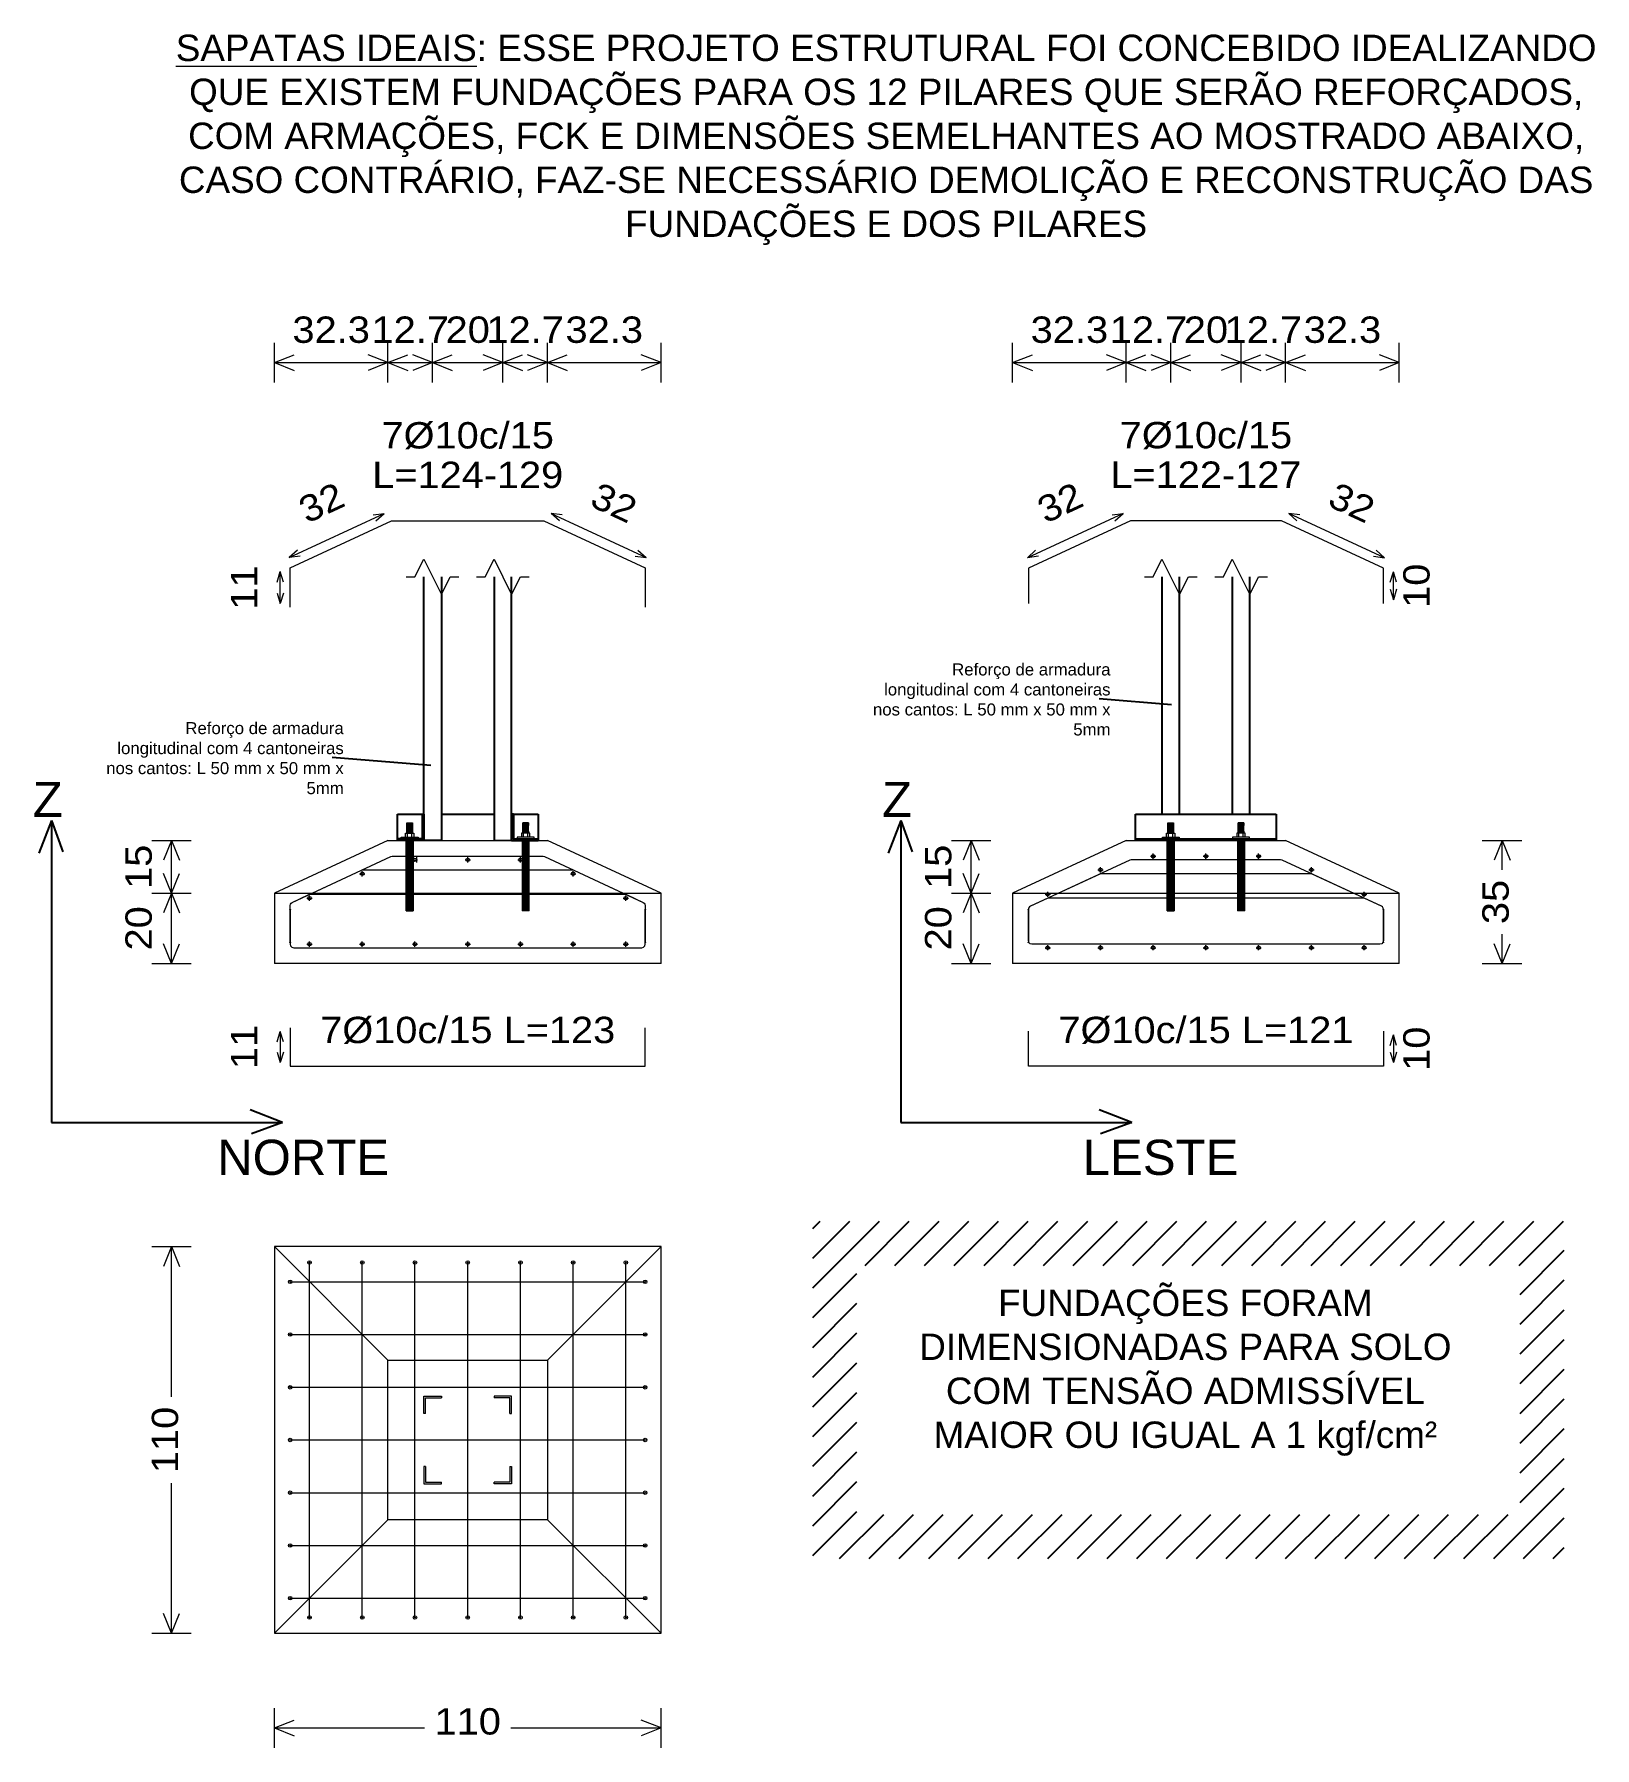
# Model space of a CAD drawing. Header units: millimetres. Extents: x 357 to 945, y 547 to 720.
# Drawn here: x 642.167 to 646.606, y 675.103 to 679.978 of the extents above; entities that cross this region are included whole.
import ezdxf
from ezdxf.enums import TextEntityAlignment as Align

# ---------------------------------------------------------------- set-up
doc = ezdxf.new("R2010")
doc.units = ezdxf.units.MM
for name, color, linetype, lineweight in [('ANC_COTAS', 7, 'Continuous', 9), ('ANC_DESENHO', 7, 'Continuous', 9), ('Barra_Acotada', 4, 'Continuous', 9), ('Cotas', 9, 'Continuous', 5), ('Cotas_Despiece_Acotado', 3, 'Continuous', 0), ('Cotas_Geometria', 2, 'Continuous', 0), ('Dibujo_Barras', 4, 'Continuous', 9), ('Dibujo_Geometria', 2, 'Continuous', 9), ('Lineas_Ref_Geometria', 8, 'Continuous', 0)]:
    doc.layers.add(name, color=color, linetype=linetype, lineweight=lineweight)
doc.layers.add('LCL - COTAS', color=30, linetype='Continuous')
doc.styles.add('CYPETXT', font='arial.ttf', dxfattribs={"height": 0.2})
doc.styles.add('ROMANS', font='arial.ttf')
doc.styles.get("Standard").update_dxf_attribs({"font": 'arial.ttf'})

msp = doc.modelspace()

# ---------------------------------------------------------------- texts
at = {"layer": 'Cotas', "color": 155, "attachment_point": 1}
for s, width, insert, char_height in [('\\pxqc;{\\LSAPATAS IDEAIS}: ESSE PROJETO ESTRUTURAL FOI CONCEBIDO IDEALIZANDO QUE EXISTEM FUNDAÇÕES PARA OS 12 PILARES QUE SERÃO REFORÇADOS, COM ARMAÇÕES, FCK E DIMENSÕES SEMELHANTES AO MOSTRADO ABAIXO, CASO CONTRÁRIO, FAZ-SE NECESSÁRIO DEMOLIÇÃO E RECONSTRUÇÃO DAS FUNDAÇÕES E DOS PILARES', 4.0850157, (642.54791, 679.97681), 0.07502752), ('\\pxqc;FUNDAÇÕES FORAM DIMENSIONADAS PARA SOLO COM TENSÃO ADMISSÍVEL MAIOR OU IGUAL A 1 kgf/cm²', 1.7085807, (644.58734, 676.40662), 0.0750275)]:
    msp.add_mtext_dynamic_manual_height_columns(s, width=width, gutter_width=0.37514, heights=[0], dxfattribs=dict(at, insert=insert, char_height=char_height))
at = {"layer": 'Cotas_Despiece_Acotado', "style": 'CYPETXT'}
for s, width, p, p2 in [('7%%c10c/15', 1.079568, (643.15485, 678.79954), (643.64535, 678.79954)), ('7%%c10c/15', 1.079568, (645.25485, 678.80005), (645.74535, 678.80005)), ('L=124-129', 1.078182, (643.12842, 678.68704), (643.67179, 678.68704)), ('L=122-127', 1.078182, (645.22842, 678.68755), (645.77179, 678.68755)), ('7%%c10c/15 L=123', 1.079104, (642.98048, 677.10793), (643.81973, 677.10793)), ('7%%c10c/15 L=121', 1.079104, (645.08048, 677.10793), (645.91973, 677.10793))]:
    msp.add_text(s, height=0.075, dxfattribs=dict(at, width=width)).set_placement(p, p2, align=Align.FIT)
at = {"layer": 'Cotas_Despiece_Acotado', "style": 'CYPETXT', "width": 1.081159}
for s, rotation, p, p2 in [('32', 24.89446, (642.94257, 678.58495), (643.05686, 678.63799)), ('32', 335.10554, (643.74334, 678.63799), (643.85764, 678.58495)), ('32', 24.89446, (645.04368, 678.58495), (645.15797, 678.63799)), ('32', 335.10554, (645.84224, 678.63799), (645.95653, 678.58495)), ('11', 90, (642.80135, 678.34093), (642.80135, 678.46693)), ('10', 90, (646.13635, 678.34593), (646.13635, 678.47193)), ('11', 90, (642.80135, 677.03392), (642.80135, 677.15992)), ('10', 90, (646.13635, 677.02892), (646.13635, 677.15492))]:
    msp.add_text(s, height=0.075, rotation=rotation, dxfattribs=at).set_placement(p, p2, align=Align.FIT)
at = {"layer": 'Cotas_Geometria', "style": 'CYPETXT'}
for s, width, p, p2 in [('32.3', 1.081295, (642.90147, 679.10005), (643.12197, 679.10005)), ('12.7', 1.081295, (643.12647, 679.10005), (643.34697, 679.10005)), ('20', 1.081159, (643.3371, 679.10005), (643.4631, 679.10005)), ('12.7', 1.081295, (643.45324, 679.10005), (643.67374, 679.10005)), ('32.3', 1.081295, (643.67824, 679.10005), (643.89874, 679.10005)), ('32.3', 1.081295, (645.00147, 679.10005), (645.22197, 679.10005)), ('12.7', 1.081295, (645.22647, 679.10005), (645.44697, 679.10005)), ('20', 1.081159, (645.4371, 679.10005), (645.5631, 679.10005)), ('12.7', 1.081295, (645.55324, 679.10005), (645.77374, 679.10005)), ('32.3', 1.081295, (645.77824, 679.10005), (645.99874, 679.10005)), ('110', 1.081159, (643.3056, 675.14092), (643.4946, 675.14092))]:
    msp.add_text(s, height=0.075, dxfattribs=dict(at, width=width)).set_placement(p, p2, align=Align.FIT)
at = {"layer": 'Cotas_Geometria', "style": 'CYPETXT', "width": 1.081159}
for s, p, p2 in [('15', (642.50135, 677.54643), (642.50135, 677.67243)), ('15', (644.77589, 677.54643), (644.77589, 677.67243)), ('35', (646.36135, 677.44643), (646.36135, 677.57243)), ('20', (642.50135, 677.37143), (642.50135, 677.49743)), ('20', (644.77589, 677.37143), (644.77589, 677.49743)), ('110', (642.57635, 675.88442), (642.57635, 676.07342))]:
    msp.add_text(s, height=0.075, rotation=90, dxfattribs=at).set_placement(p, p2, align=Align.FIT)
at = {"layer": 'LCL - COTAS', "attachment_point": 3, "style": 'ROMANS'}
for s, insert, char_height, width in [('{\\fArial|b0|i0|c0|p34;\\H1.00007x;\\C2;Reforço de armadura longitudinal com 4 cantoneiras nos cantos: L 50 mm x 50 mm x 5mm}', (645.22866, 678.18798), 0.0341344, 0.7010673), ('{\\fArial|b0|i0|c0|p34;\\H1.00007x;\\C2;Reforço de armadura longitudinal com 4 cantoneiras nos cantos: L 50 mm x 50 mm x 5mm}', (643.04748, 678.02105), 0.0341344, 0.7010673), ('{\\fArial|b0|i0|c0|p34;\\C2;Z}', (642.24799, 677.85111), 0.1, 0.0451294), ('{\\fArial|b0|i0|c0|p34;\\C2;Z}', (644.66396, 677.85111), 0.1, 0.0451294), ('{\\fArial|b0|i0|c0|p34;\\C2;NORTE}', (643.17634, 676.83309), 0.1, 0.0451294), ('{\\fArial|b0|i0|c0|p34;\\C2;LESTE}', (645.59231, 676.83309), 0.1, 0.0451294)]:
    msp.add_mtext(s, dxfattribs=dict(at, insert=insert, char_height=char_height, width=width))

# ---------------------------------------------------------------- hatches: boundary and pattern name
h = msp.add_hatch()
h.set_pattern_fill('ANSI31', color=155, scale=0.018839)
h.set_pattern_definition([(45, (633.447275, 645.85216), (-0.04229482, 0.04229482), [])])
h.paths.add_polyline_path([(646.51914, 676.6013), (644.38186, 676.6013), (644.38186, 675.6416), (644.80408, 675.6416), (646.51914, 675.6416)])
h.paths.add_polyline_path([(646.39354, 676.47571), (646.39354, 675.76719), (644.80408, 675.76719), (644.50745, 675.76719), (644.50745, 676.47571)], flags=16)
at = {"layer": 'Dibujo_Barras'}
h = msp.add_hatch(color=256, dxfattribs=at)
edge = h.paths.add_edge_path(flags=0)
edge.add_arc((642.8951, 677.48865), 0.0008, 0, 360)
h = msp.add_hatch(color=256, dxfattribs=at)
edge = h.paths.add_edge_path(flags=0)
edge.add_arc((643.9051, 677.48865), 0.0008, 0, 360)
h = msp.add_hatch(color=256, dxfattribs=at)
edge = h.paths.add_edge_path()
edge.add_arc((644.9951, 677.48865), 0.0008, 0, 360)
h = msp.add_hatch(color=256, dxfattribs=at)
edge = h.paths.add_edge_path()
edge.add_arc((646.0051, 677.48865), 0.0008, 0, 360)
h = msp.add_hatch(color=256, dxfattribs=at)
edge = h.paths.add_edge_path(flags=0)
edge.add_arc((642.8951, 677.39443), 0.0008, 0, 360)
h = msp.add_hatch(color=256, dxfattribs=at)
edge = h.paths.add_edge_path(flags=0)
edge.add_arc((642.8951, 677.39443), 0.0008, 0, 360)
h = msp.add_hatch(color=256, dxfattribs=at)
edge = h.paths.add_edge_path(flags=0)
edge.add_arc((642.8951, 677.39443), 0.0008, 0, 360)
h = msp.add_hatch(color=256, dxfattribs=at)
edge = h.paths.add_edge_path(flags=0)
edge.add_arc((642.8951, 677.39443), 0.0008, 0, 360)
h = msp.add_hatch(color=256, dxfattribs=at)
edge = h.paths.add_edge_path(flags=0)
edge.add_arc((642.8951, 677.39443), 0.0008, 0, 360)
h = msp.add_hatch(color=256, dxfattribs=at)
edge = h.paths.add_edge_path(flags=0)
edge.add_arc((643.9051, 677.39443), 0.0008, 0, 360)
h = msp.add_hatch(color=256, dxfattribs=at)
edge = h.paths.add_edge_path(flags=0)
edge.add_arc((643.9051, 677.39443), 0.0008, 0, 360)
h = msp.add_hatch(color=256, dxfattribs=at)
edge = h.paths.add_edge_path(flags=0)
edge.add_arc((643.9051, 677.39443), 0.0008, 0, 360)
h = msp.add_hatch(color=256, dxfattribs=at)
edge = h.paths.add_edge_path(flags=0)
edge.add_arc((643.9051, 677.39443), 0.0008, 0, 360)
h = msp.add_hatch(color=256, dxfattribs=at)
edge = h.paths.add_edge_path(flags=0)
edge.add_arc((643.9051, 677.39443), 0.0008, 0, 360)
h = msp.add_hatch(color=256, dxfattribs=at)
edge = h.paths.add_edge_path()
edge.add_arc((644.9951, 677.39443), 0.0008, 0, 360)
h = msp.add_hatch(color=256, dxfattribs=at)
edge = h.paths.add_edge_path()
edge.add_arc((644.9951, 677.39443), 0.0008, 0, 360)
h = msp.add_hatch(color=256, dxfattribs=at)
edge = h.paths.add_edge_path()
edge.add_arc((644.9951, 677.39443), 0.0008, 0, 360)
h = msp.add_hatch(color=256, dxfattribs=at)
edge = h.paths.add_edge_path()
edge.add_arc((644.9951, 677.39443), 0.0008, 0, 360)
h = msp.add_hatch(color=256, dxfattribs=at)
edge = h.paths.add_edge_path()
edge.add_arc((644.9951, 677.39443), 0.0008, 0, 360)
h = msp.add_hatch(color=256, dxfattribs=at)
edge = h.paths.add_edge_path()
edge.add_arc((646.0051, 677.39443), 0.0008, 0, 360)
h = msp.add_hatch(color=256, dxfattribs=at)
edge = h.paths.add_edge_path()
edge.add_arc((646.0051, 677.39443), 0.0008, 0, 360)
h = msp.add_hatch(color=256, dxfattribs=at)
edge = h.paths.add_edge_path()
edge.add_arc((646.0051, 677.39443), 0.0008, 0, 360)
h = msp.add_hatch(color=256, dxfattribs=at)
edge = h.paths.add_edge_path()
edge.add_arc((646.0051, 677.39443), 0.0008, 0, 360)
h = msp.add_hatch(color=256, dxfattribs=at)
edge = h.paths.add_edge_path()
edge.add_arc((646.0051, 677.39443), 0.0008, 0, 360)
h = msp.add_hatch(color=256, dxfattribs=at)
edge = h.paths.add_edge_path(flags=0)
edge.add_arc((642.9501, 676.48392), 0.0008, 0, 360)
h = msp.add_hatch(color=256, dxfattribs=at)
edge = h.paths.add_edge_path(flags=0)
edge.add_arc((642.9501, 676.48392), 0.0008, 0, 360)
h = msp.add_hatch(color=256, dxfattribs=at)
edge = h.paths.add_edge_path(flags=0)
edge.add_arc((643.1001, 676.48392), 0.0008, 0, 360)
h = msp.add_hatch(color=256, dxfattribs=at)
edge = h.paths.add_edge_path(flags=0)
edge.add_arc((643.1001, 676.48392), 0.0008, 0, 360)
h = msp.add_hatch(color=256, dxfattribs=at)
edge = h.paths.add_edge_path(flags=0)
edge.add_arc((643.2501, 676.48392), 0.0008, 0, 360)
h = msp.add_hatch(color=256, dxfattribs=at)
edge = h.paths.add_edge_path(flags=0)
edge.add_arc((643.2501, 676.48392), 0.0008, 0, 360)
h = msp.add_hatch(color=256, dxfattribs=at)
edge = h.paths.add_edge_path(flags=0)
edge.add_arc((643.4001, 676.48392), 0.0008, 0, 360)
h = msp.add_hatch(color=256, dxfattribs=at)
edge = h.paths.add_edge_path(flags=0)
edge.add_arc((643.4001, 676.48392), 0.0008, 0, 360)
h = msp.add_hatch(color=256, dxfattribs=at)
edge = h.paths.add_edge_path(flags=0)
edge.add_arc((643.5501, 676.48392), 0.0008, 0, 360)
h = msp.add_hatch(color=256, dxfattribs=at)
edge = h.paths.add_edge_path(flags=0)
edge.add_arc((643.5501, 676.48392), 0.0008, 0, 360)
h = msp.add_hatch(color=256, dxfattribs=at)
edge = h.paths.add_edge_path(flags=0)
edge.add_arc((643.7001, 676.48392), 0.0008, 0, 360)
h = msp.add_hatch(color=256, dxfattribs=at)
edge = h.paths.add_edge_path(flags=0)
edge.add_arc((643.7001, 676.48392), 0.0008, 0, 360)
h = msp.add_hatch(color=256, dxfattribs=at)
edge = h.paths.add_edge_path(flags=0)
edge.add_arc((643.8501, 676.48392), 0.0008, 0, 360)
h = msp.add_hatch(color=256, dxfattribs=at)
edge = h.paths.add_edge_path(flags=0)
edge.add_arc((643.8501, 676.48392), 0.0008, 0, 360)
h = msp.add_hatch(color=256, dxfattribs=at)
edge = h.paths.add_edge_path(flags=0)
edge.add_arc((642.8951, 676.42892), 0.0008, 0, 360)
h = msp.add_hatch(color=256, dxfattribs=at)
edge = h.paths.add_edge_path(flags=0)
edge.add_arc((642.8951, 676.42892), 0.0008, 0, 360)
h = msp.add_hatch(color=256, dxfattribs=at)
edge = h.paths.add_edge_path(flags=0)
edge.add_arc((643.9051, 676.42892), 0.0008, 0, 360)
h = msp.add_hatch(color=256, dxfattribs=at)
edge = h.paths.add_edge_path(flags=0)
edge.add_arc((643.9051, 676.42892), 0.0008, 0, 360)
h = msp.add_hatch(color=256, dxfattribs=at)
edge = h.paths.add_edge_path(flags=0)
edge.add_arc((642.8951, 676.27892), 0.0008, 0, 360)
h = msp.add_hatch(color=256, dxfattribs=at)
edge = h.paths.add_edge_path(flags=0)
edge.add_arc((642.8951, 676.27892), 0.0008, 0, 360)
h = msp.add_hatch(color=256, dxfattribs=at)
edge = h.paths.add_edge_path(flags=0)
edge.add_arc((643.9051, 676.27892), 0.0008, 0, 360)
h = msp.add_hatch(color=256, dxfattribs=at)
edge = h.paths.add_edge_path(flags=0)
edge.add_arc((643.9051, 676.27892), 0.0008, 0, 360)
h = msp.add_hatch(color=256, dxfattribs=at)
edge = h.paths.add_edge_path(flags=0)
edge.add_arc((642.8951, 676.12892), 0.0008, 0, 360)
h = msp.add_hatch(color=256, dxfattribs=at)
edge = h.paths.add_edge_path(flags=0)
edge.add_arc((642.8951, 676.12892), 0.0008, 0, 360)
h = msp.add_hatch(color=256, dxfattribs=at)
edge = h.paths.add_edge_path(flags=0)
edge.add_arc((643.9051, 676.12892), 0.0008, 0, 360)
h = msp.add_hatch(color=256, dxfattribs=at)
edge = h.paths.add_edge_path(flags=0)
edge.add_arc((643.9051, 676.12892), 0.0008, 0, 360)
h = msp.add_hatch(color=256, dxfattribs=at)
edge = h.paths.add_edge_path(flags=0)
edge.add_arc((642.8951, 675.97892), 0.0008, 0, 360)
h = msp.add_hatch(color=256, dxfattribs=at)
edge = h.paths.add_edge_path(flags=0)
edge.add_arc((642.8951, 675.97892), 0.0008, 0, 360)
h = msp.add_hatch(color=256, dxfattribs=at)
edge = h.paths.add_edge_path(flags=0)
edge.add_arc((643.9051, 675.97892), 0.0008, 0, 360)
h = msp.add_hatch(color=256, dxfattribs=at)
edge = h.paths.add_edge_path(flags=0)
edge.add_arc((643.9051, 675.97892), 0.0008, 0, 360)
h = msp.add_hatch(color=256, dxfattribs=at)
edge = h.paths.add_edge_path(flags=0)
edge.add_arc((642.8951, 675.82892), 0.0008, 0, 360)
h = msp.add_hatch(color=256, dxfattribs=at)
edge = h.paths.add_edge_path(flags=0)
edge.add_arc((642.8951, 675.82892), 0.0008, 0, 360)
h = msp.add_hatch(color=256, dxfattribs=at)
edge = h.paths.add_edge_path(flags=0)
edge.add_arc((643.9051, 675.82892), 0.0008, 0, 360)
h = msp.add_hatch(color=256, dxfattribs=at)
edge = h.paths.add_edge_path(flags=0)
edge.add_arc((643.9051, 675.82892), 0.0008, 0, 360)
h = msp.add_hatch(color=256, dxfattribs=at)
edge = h.paths.add_edge_path(flags=0)
edge.add_arc((642.8951, 675.67892), 0.0008, 0, 360)
h = msp.add_hatch(color=256, dxfattribs=at)
edge = h.paths.add_edge_path(flags=0)
edge.add_arc((642.8951, 675.67892), 0.0008, 0, 360)
h = msp.add_hatch(color=256, dxfattribs=at)
edge = h.paths.add_edge_path(flags=0)
edge.add_arc((643.9051, 675.67892), 0.0008, 0, 360)
h = msp.add_hatch(color=256, dxfattribs=at)
edge = h.paths.add_edge_path(flags=0)
edge.add_arc((643.9051, 675.67892), 0.0008, 0, 360)
h = msp.add_hatch(color=256, dxfattribs=at)
edge = h.paths.add_edge_path(flags=0)
edge.add_arc((642.8951, 675.52892), 0.0008, 0, 360)
h = msp.add_hatch(color=256, dxfattribs=at)
edge = h.paths.add_edge_path(flags=0)
edge.add_arc((642.8951, 675.52892), 0.0008, 0, 360)
h = msp.add_hatch(color=256, dxfattribs=at)
edge = h.paths.add_edge_path(flags=0)
edge.add_arc((643.9051, 675.52892), 0.0008, 0, 360)
h = msp.add_hatch(color=256, dxfattribs=at)
edge = h.paths.add_edge_path(flags=0)
edge.add_arc((643.9051, 675.52892), 0.0008, 0, 360)
h = msp.add_hatch(color=256, dxfattribs=at)
edge = h.paths.add_edge_path(flags=0)
edge.add_arc((642.9501, 675.47392), 0.0008, 0, 360)
h = msp.add_hatch(color=256, dxfattribs=at)
edge = h.paths.add_edge_path(flags=0)
edge.add_arc((642.9501, 675.47392), 0.0008, 0, 360)
h = msp.add_hatch(color=256, dxfattribs=at)
edge = h.paths.add_edge_path(flags=0)
edge.add_arc((643.1001, 675.47392), 0.0008, 0, 360)
h = msp.add_hatch(color=256, dxfattribs=at)
edge = h.paths.add_edge_path(flags=0)
edge.add_arc((643.1001, 675.47392), 0.0008, 0, 360)
h = msp.add_hatch(color=256, dxfattribs=at)
edge = h.paths.add_edge_path(flags=0)
edge.add_arc((643.2501, 675.47392), 0.0008, 0, 360)
h = msp.add_hatch(color=256, dxfattribs=at)
edge = h.paths.add_edge_path(flags=0)
edge.add_arc((643.2501, 675.47392), 0.0008, 0, 360)
h = msp.add_hatch(color=256, dxfattribs=at)
edge = h.paths.add_edge_path(flags=0)
edge.add_arc((643.4001, 675.47392), 0.0008, 0, 360)
h = msp.add_hatch(color=256, dxfattribs=at)
edge = h.paths.add_edge_path(flags=0)
edge.add_arc((643.4001, 675.47392), 0.0008, 0, 360)
h = msp.add_hatch(color=256, dxfattribs=at)
edge = h.paths.add_edge_path(flags=0)
edge.add_arc((643.5501, 675.47392), 0.0008, 0, 360)
h = msp.add_hatch(color=256, dxfattribs=at)
edge = h.paths.add_edge_path(flags=0)
edge.add_arc((643.5501, 675.47392), 0.0008, 0, 360)
h = msp.add_hatch(color=256, dxfattribs=at)
edge = h.paths.add_edge_path(flags=0)
edge.add_arc((643.7001, 675.47392), 0.0008, 0, 360)
h = msp.add_hatch(color=256, dxfattribs=at)
edge = h.paths.add_edge_path(flags=0)
edge.add_arc((643.7001, 675.47392), 0.0008, 0, 360)
h = msp.add_hatch(color=256, dxfattribs=at)
edge = h.paths.add_edge_path(flags=0)
edge.add_arc((643.8501, 675.47392), 0.0008, 0, 360)
h = msp.add_hatch(color=256, dxfattribs=at)
edge = h.paths.add_edge_path(flags=0)
edge.add_arc((643.8501, 675.47392), 0.0008, 0, 360)

# ---------------------------------------------------------------- linework, layer by layer
at = {"layer": 'ANC_COTAS'}
for points in [[(643.22491, 677.48443), (643.22491, 677.68443), (643.24515, 677.68443), (643.24515, 677.48443)], [(643.5753, 677.48443), (643.5753, 677.68443), (643.55505, 677.68443), (643.55505, 677.48443)], [(645.38991, 677.48443), (645.38991, 677.68443), (645.41015, 677.68443), (645.41015, 677.48443)], [(645.6103, 677.48443), (645.6103, 677.68443), (645.59005, 677.68443), (645.59005, 677.48443)]]:
    msp.add_lwpolyline(points, dxfattribs=at)
at = {"layer": 'ANC_DESENHO'}
for p, q in [((643.2271, 677.70543), (643.2271, 677.73443)), ((643.2271, 677.73284), (643.2431, 677.73284)), ((643.2271, 677.73084), (643.2431, 677.73084)), ((643.2271, 677.72884), (643.2431, 677.72884)), ((643.2271, 677.72484), (643.2431, 677.72484)), ((643.2271, 677.72284), (643.2431, 677.72284)), ((643.2271, 677.72084), (643.2431, 677.72084)), ((643.2271, 677.71884), (643.2431, 677.71884)), ((643.2271, 677.71684), (643.2431, 677.71684)), ((643.2271, 677.71484), (643.2431, 677.71484)), ((643.2271, 677.71284), (643.2431, 677.71284)), ((643.2271, 677.71084), (643.2431, 677.71084)), ((643.2271, 677.70925), (643.2431, 677.70925)), ((643.2271, 677.70725), (643.2431, 677.70725)), ((643.2291, 677.69343), (643.2291, 677.70543)), ((643.2411, 677.69343), (643.2411, 677.70543)), ((643.2431, 677.71043), (643.2431, 677.73443)), ((643.2431, 677.73443), (643.2431, 677.70543)), ((643.5571, 677.71043), (643.5571, 677.73443)), ((643.5571, 677.73443), (643.5571, 677.70543)), ((643.5731, 677.73284), (643.5571, 677.73284)), ((643.5731, 677.73084), (643.5571, 677.73084)), ((643.5731, 677.72884), (643.5571, 677.72884)), ((643.5731, 677.72484), (643.5571, 677.72484)), ((643.5731, 677.72284), (643.5571, 677.72284)), ((643.5731, 677.72084), (643.5571, 677.72084)), ((643.5731, 677.71884), (643.5571, 677.71884)), ((643.5731, 677.71684), (643.5571, 677.71684)), ((643.5731, 677.71484), (643.5571, 677.71484)), ((643.5731, 677.71284), (643.5571, 677.71284)), ((643.5731, 677.71084), (643.5571, 677.71084)), ((643.5731, 677.70925), (643.5571, 677.70925)), ((643.5731, 677.70725), (643.5571, 677.70725)), ((643.5591, 677.69343), (643.5591, 677.70543)), ((643.5711, 677.69343), (643.5711, 677.70543)), ((643.5731, 677.70543), (643.5731, 677.73443)), ((645.3921, 677.70543), (645.3921, 677.73443)), ((645.3921, 677.73284), (645.4081, 677.73284)), ((645.3921, 677.73084), (645.4081, 677.73084)), ((645.3921, 677.72884), (645.4081, 677.72884)), ((645.3921, 677.72484), (645.4081, 677.72484)), ((645.3921, 677.72284), (645.4081, 677.72284)), ((645.3921, 677.72084), (645.4081, 677.72084)), ((645.3921, 677.71884), (645.4081, 677.71884)), ((645.3921, 677.71684), (645.4081, 677.71684)), ((645.3921, 677.71484), (645.4081, 677.71484)), ((645.3921, 677.71284), (645.4081, 677.71284)), ((645.3921, 677.71084), (645.4081, 677.71084)), ((645.3921, 677.70925), (645.4081, 677.70925)), ((645.3921, 677.70725), (645.4081, 677.70725)), ((645.3941, 677.69343), (645.3941, 677.70543)), ((645.4061, 677.69343), (645.4061, 677.70543)), ((645.4081, 677.71043), (645.4081, 677.73443)), ((645.4081, 677.73443), (645.4081, 677.70543)), ((645.5921, 677.71043), (645.5921, 677.73443)), ((645.5921, 677.73443), (645.5921, 677.70543)), ((645.6081, 677.73284), (645.5921, 677.73284)), ((645.6081, 677.73084), (645.5921, 677.73084)), ((645.6081, 677.72884), (645.5921, 677.72884)), ((645.6081, 677.72484), (645.5921, 677.72484)), ((645.6081, 677.72284), (645.5921, 677.72284)), ((645.6081, 677.72084), (645.5921, 677.72084)), ((645.6081, 677.71884), (645.5921, 677.71884)), ((645.6081, 677.71684), (645.5921, 677.71684)), ((645.6081, 677.71484), (645.5921, 677.71484)), ((645.6081, 677.71284), (645.5921, 677.71284)), ((645.6081, 677.71084), (645.5921, 677.71084)), ((645.6081, 677.70925), (645.5921, 677.70925)), ((645.6081, 677.70725), (645.5921, 677.70725)), ((645.5941, 677.69343), (645.5941, 677.70543)), ((645.6061, 677.69343), (645.6061, 677.70543)), ((645.6081, 677.70543), (645.6081, 677.73443)), ((643.2231, 677.69343), (643.2471, 677.69343)), ((643.2271, 677.69343), (643.2431, 677.69343)), ((643.2271, 677.69343), (643.2431, 677.69343)), ((643.2271, 677.48443), (643.2271, 677.68443)), ((643.2271, 677.68243), (643.2431, 677.68243)), ((643.2271, 677.68043), (643.2431, 677.68043)), ((643.2271, 677.67843), (643.2431, 677.67843)), ((643.2271, 677.67643), (643.2431, 677.67643)), ((643.2271, 677.67443), (643.2431, 677.67443)), ((643.2271, 677.67243), (643.2431, 677.67243)), ((643.2271, 677.67043), (643.2431, 677.67043)), ((643.2271, 677.66843), (643.2431, 677.66843)), ((643.2271, 677.66643), (643.2431, 677.66643)), ((643.2271, 677.66443), (643.2431, 677.66443)), ((643.2271, 677.66243), (643.2431, 677.66243)), ((643.2271, 677.66043), (643.2431, 677.66043)), ((643.2271, 677.65843), (643.2431, 677.65843)), ((643.2271, 677.65643), (643.2431, 677.65643)), ((643.2431, 677.48443), (643.2431, 677.68443)), ((643.5571, 677.68443), (643.5251, 677.68443)), ((643.5771, 677.69343), (643.5531, 677.69343)), ((643.5731, 677.69343), (643.5571, 677.69343)), ((643.5731, 677.69343), (643.5571, 677.69343)), ((643.5571, 677.48443), (643.5571, 677.68443)), ((643.6051, 677.68443), (643.5571, 677.68443)), ((643.5731, 677.68443), (643.5571, 677.68443)), ((643.5731, 677.68243), (643.5571, 677.68243)), ((643.5731, 677.68043), (643.5571, 677.68043)), ((643.5731, 677.67843), (643.5571, 677.67843)), ((643.5731, 677.67643), (643.5571, 677.67643)), ((643.5731, 677.67443), (643.5571, 677.67443)), ((643.5731, 677.67243), (643.5571, 677.67243)), ((643.5731, 677.67043), (643.5571, 677.67043)), ((643.5731, 677.66843), (643.5571, 677.66843)), ((643.5731, 677.66643), (643.5571, 677.66643)), ((643.5731, 677.66443), (643.5571, 677.66443)), ((643.5731, 677.66243), (643.5571, 677.66243)), ((643.5731, 677.66043), (643.5571, 677.66043)), ((643.5731, 677.65843), (643.5571, 677.65843)), ((643.5731, 677.65643), (643.5571, 677.65643)), ((643.5731, 677.48443), (643.5731, 677.68443)), ((645.3881, 677.69343), (645.4121, 677.69343)), ((645.3921, 677.69343), (645.4081, 677.69343)), ((645.3921, 677.69343), (645.4081, 677.69343)), ((645.3921, 677.48443), (645.3921, 677.68443)), ((645.3921, 677.68243), (645.4081, 677.68243)), ((645.3921, 677.68043), (645.4081, 677.68043)), ((645.3921, 677.67843), (645.4081, 677.67843)), ((645.3921, 677.67643), (645.4081, 677.67643)), ((645.3921, 677.67443), (645.4081, 677.67443)), ((645.3921, 677.67243), (645.4081, 677.67243)), ((645.3921, 677.67043), (645.4081, 677.67043)), ((645.3921, 677.66843), (645.4081, 677.66843)), ((645.3921, 677.66643), (645.4081, 677.66643)), ((645.3921, 677.66443), (645.4081, 677.66443)), ((645.3921, 677.66243), (645.4081, 677.66243)), ((645.3921, 677.66043), (645.4081, 677.66043)), ((645.3921, 677.65843), (645.4081, 677.65843)), ((645.3921, 677.65643), (645.4081, 677.65643)), ((645.4081, 677.48443), (645.4081, 677.68443)), ((645.6121, 677.69343), (645.5881, 677.69343)), ((645.6081, 677.69343), (645.5921, 677.69343)), ((645.6081, 677.69343), (645.5921, 677.69343)), ((645.5921, 677.48443), (645.5921, 677.68443)), ((645.6081, 677.68243), (645.5921, 677.68243)), ((645.6081, 677.68043), (645.5921, 677.68043)), ((645.6081, 677.67843), (645.5921, 677.67843)), ((645.6081, 677.67643), (645.5921, 677.67643)), ((645.6081, 677.67443), (645.5921, 677.67443)), ((645.6081, 677.67243), (645.5921, 677.67243)), ((645.6081, 677.67043), (645.5921, 677.67043)), ((645.6081, 677.66843), (645.5921, 677.66843)), ((645.6081, 677.66643), (645.5921, 677.66643)), ((645.6081, 677.66443), (645.5921, 677.66443)), ((645.6081, 677.66243), (645.5921, 677.66243)), ((645.6081, 677.66043), (645.5921, 677.66043)), ((645.6081, 677.65843), (645.5921, 677.65843)), ((645.6081, 677.65643), (645.5921, 677.65643)), ((645.6081, 677.48443), (645.6081, 677.68443)), ((643.2271, 677.65443), (643.2431, 677.65443)), ((643.2271, 677.65243), (643.2431, 677.65243)), ((643.2271, 677.65043), (643.2431, 677.65043)), ((643.2271, 677.64843), (643.2431, 677.64843)), ((643.2271, 677.64643), (643.2431, 677.64643)), ((643.2271, 677.64443), (643.2431, 677.64443)), ((643.2271, 677.64243), (643.2431, 677.64243)), ((643.2271, 677.64043), (643.2431, 677.64043)), ((643.2271, 677.63843), (643.2431, 677.63843)), ((643.2271, 677.63643), (643.2431, 677.63643)), ((643.2271, 677.63443), (643.2431, 677.63443)), ((643.2271, 677.63243), (643.2431, 677.63243)), ((643.2271, 677.63043), (643.2431, 677.63043)), ((643.2271, 677.62843), (643.2431, 677.62843)), ((643.2271, 677.62643), (643.2431, 677.62643)), ((643.2271, 677.62443), (643.2431, 677.62443)), ((643.2271, 677.62243), (643.2431, 677.62243)), ((643.2271, 677.62043), (643.2431, 677.62043)), ((643.2271, 677.61843), (643.2431, 677.61843)), ((643.2271, 677.61643), (643.2431, 677.61643)), ((643.2271, 677.61443), (643.2431, 677.61443)), ((643.2271, 677.61243), (643.2431, 677.61243)), ((643.2271, 677.61043), (643.2431, 677.61043)), ((643.2271, 677.60843), (643.2431, 677.60843)), ((643.2271, 677.60643), (643.2431, 677.60643)), ((643.5731, 677.65443), (643.5571, 677.65443)), ((643.5731, 677.65243), (643.5571, 677.65243)), ((643.5731, 677.65043), (643.5571, 677.65043)), ((643.5731, 677.64843), (643.5571, 677.64843)), ((643.5731, 677.64643), (643.5571, 677.64643)), ((643.5731, 677.64443), (643.5571, 677.64443)), ((643.5731, 677.64243), (643.5571, 677.64243)), ((643.5731, 677.64043), (643.5571, 677.64043)), ((643.5731, 677.63843), (643.5571, 677.63843)), ((643.5731, 677.63643), (643.5571, 677.63643)), ((643.5731, 677.63443), (643.5571, 677.63443)), ((643.5731, 677.63243), (643.5571, 677.63243)), ((643.5731, 677.63043), (643.5571, 677.63043)), ((643.5731, 677.62843), (643.5571, 677.62843)), ((643.5731, 677.62643), (643.5571, 677.62643)), ((643.5731, 677.62443), (643.5571, 677.62443)), ((643.5731, 677.62243), (643.5571, 677.62243)), ((643.5731, 677.62043), (643.5571, 677.62043)), ((643.5731, 677.61843), (643.5571, 677.61843)), ((643.5731, 677.61643), (643.5571, 677.61643)), ((643.5731, 677.61443), (643.5571, 677.61443)), ((643.5731, 677.61243), (643.5571, 677.61243)), ((643.5731, 677.61043), (643.5571, 677.61043)), ((643.5731, 677.60843), (643.5571, 677.60843)), ((643.5731, 677.60643), (643.5571, 677.60643)), ((645.3921, 677.65443), (645.4081, 677.65443)), ((645.3921, 677.65243), (645.4081, 677.65243)), ((645.3921, 677.65043), (645.4081, 677.65043)), ((645.3921, 677.64843), (645.4081, 677.64843)), ((645.3921, 677.64643), (645.4081, 677.64643)), ((645.3921, 677.64443), (645.4081, 677.64443)), ((645.3921, 677.64243), (645.4081, 677.64243)), ((645.3921, 677.64043), (645.4081, 677.64043)), ((645.3921, 677.63843), (645.4081, 677.63843)), ((645.3921, 677.63643), (645.4081, 677.63643)), ((645.3921, 677.63443), (645.4081, 677.63443)), ((645.3921, 677.63243), (645.4081, 677.63243)), ((645.3921, 677.63043), (645.4081, 677.63043)), ((645.3921, 677.62843), (645.4081, 677.62843)), ((645.3921, 677.62643), (645.4081, 677.62643)), ((645.3921, 677.62443), (645.4081, 677.62443)), ((645.3921, 677.62243), (645.4081, 677.62243)), ((645.3921, 677.62043), (645.4081, 677.62043)), ((645.3921, 677.61843), (645.4081, 677.61843)), ((645.3921, 677.61643), (645.4081, 677.61643)), ((645.3921, 677.61443), (645.4081, 677.61443)), ((645.3921, 677.61243), (645.4081, 677.61243)), ((645.3921, 677.61043), (645.4081, 677.61043)), ((645.3921, 677.60843), (645.4081, 677.60843)), ((645.3921, 677.60643), (645.4081, 677.60643)), ((645.6081, 677.65443), (645.5921, 677.65443)), ((645.6081, 677.65243), (645.5921, 677.65243)), ((645.6081, 677.65043), (645.5921, 677.65043)), ((645.6081, 677.64843), (645.5921, 677.64843)), ((645.6081, 677.64643), (645.5921, 677.64643)), ((645.6081, 677.64443), (645.5921, 677.64443)), ((645.6081, 677.64243), (645.5921, 677.64243)), ((645.6081, 677.64043), (645.5921, 677.64043)), ((645.6081, 677.63843), (645.5921, 677.63843)), ((645.6081, 677.63643), (645.5921, 677.63643)), ((645.6081, 677.63443), (645.5921, 677.63443)), ((645.6081, 677.63243), (645.5921, 677.63243)), ((645.6081, 677.63043), (645.5921, 677.63043)), ((645.6081, 677.62843), (645.5921, 677.62843)), ((645.6081, 677.62643), (645.5921, 677.62643)), ((645.6081, 677.62443), (645.5921, 677.62443)), ((645.6081, 677.62243), (645.5921, 677.62243)), ((645.6081, 677.62043), (645.5921, 677.62043)), ((645.6081, 677.61843), (645.5921, 677.61843)), ((645.6081, 677.61643), (645.5921, 677.61643)), ((645.6081, 677.61443), (645.5921, 677.61443)), ((645.6081, 677.61243), (645.5921, 677.61243)), ((645.6081, 677.61043), (645.5921, 677.61043)), ((645.6081, 677.60843), (645.5921, 677.60843)), ((645.6081, 677.60643), (645.5921, 677.60643)), ((643.2271, 677.60443), (643.2431, 677.60443)), ((643.2271, 677.60243), (643.2431, 677.60243)), ((643.2271, 677.60043), (643.2431, 677.60043)), ((643.2271, 677.59843), (643.2431, 677.59843)), ((643.2271, 677.59643), (643.2431, 677.59643)), ((643.2271, 677.59443), (643.2431, 677.59443)), ((643.2271, 677.59243), (643.2431, 677.59243)), ((643.2271, 677.59043), (643.2431, 677.59043)), ((643.2271, 677.58843), (643.2431, 677.58843)), ((643.2271, 677.58643), (643.2431, 677.58643)), ((643.2271, 677.58443), (643.2431, 677.58443)), ((643.2271, 677.58243), (643.2431, 677.58243)), ((643.2271, 677.58043), (643.2431, 677.58043)), ((643.2271, 677.57843), (643.2431, 677.57843)), ((643.2271, 677.57643), (643.2431, 677.57643)), ((643.2271, 677.57443), (643.2431, 677.57443)), ((643.2271, 677.57243), (643.2431, 677.57243)), ((643.2271, 677.57043), (643.2431, 677.57043)), ((643.2271, 677.56843), (643.2431, 677.56843)), ((643.2271, 677.56643), (643.2431, 677.56643)), ((643.2271, 677.56443), (643.2431, 677.56443)), ((643.2271, 677.56243), (643.2431, 677.56243)), ((643.2271, 677.56043), (643.2431, 677.56043)), ((643.2271, 677.55843), (643.2431, 677.55843)), ((643.5731, 677.60443), (643.5571, 677.60443)), ((643.5731, 677.60243), (643.5571, 677.60243)), ((643.5731, 677.60043), (643.5571, 677.60043)), ((643.5731, 677.59843), (643.5571, 677.59843)), ((643.5731, 677.59643), (643.5571, 677.59643)), ((643.5731, 677.59443), (643.5571, 677.59443)), ((643.5731, 677.59243), (643.5571, 677.59243)), ((643.5731, 677.59043), (643.5571, 677.59043)), ((643.5731, 677.58843), (643.5571, 677.58843)), ((643.5731, 677.58643), (643.5571, 677.58643)), ((643.5731, 677.58443), (643.5571, 677.58443)), ((643.5731, 677.58243), (643.5571, 677.58243)), ((643.5731, 677.58043), (643.5571, 677.58043)), ((643.5731, 677.57843), (643.5571, 677.57843)), ((643.5731, 677.57643), (643.5571, 677.57643)), ((643.5731, 677.57443), (643.5571, 677.57443)), ((643.5731, 677.57243), (643.5571, 677.57243)), ((643.5731, 677.57043), (643.5571, 677.57043)), ((643.5731, 677.56843), (643.5571, 677.56843)), ((643.5731, 677.56643), (643.5571, 677.56643)), ((643.5731, 677.56443), (643.5571, 677.56443)), ((643.5731, 677.56243), (643.5571, 677.56243)), ((643.5731, 677.56043), (643.5571, 677.56043)), ((643.5731, 677.55843), (643.5571, 677.55843)), ((645.3921, 677.60443), (645.4081, 677.60443)), ((645.3921, 677.60243), (645.4081, 677.60243)), ((645.3921, 677.60043), (645.4081, 677.60043)), ((645.3921, 677.59843), (645.4081, 677.59843)), ((645.3921, 677.59643), (645.4081, 677.59643)), ((645.3921, 677.59443), (645.4081, 677.59443)), ((645.3921, 677.59243), (645.4081, 677.59243)), ((645.3921, 677.59043), (645.4081, 677.59043)), ((645.3921, 677.58843), (645.4081, 677.58843)), ((645.3921, 677.58643), (645.4081, 677.58643)), ((645.3921, 677.58443), (645.4081, 677.58443)), ((645.3921, 677.58243), (645.4081, 677.58243)), ((645.3921, 677.58043), (645.4081, 677.58043)), ((645.3921, 677.57843), (645.4081, 677.57843)), ((645.3921, 677.57643), (645.4081, 677.57643)), ((645.3921, 677.57443), (645.4081, 677.57443)), ((645.3921, 677.57243), (645.4081, 677.57243)), ((645.3921, 677.57043), (645.4081, 677.57043)), ((645.3921, 677.56843), (645.4081, 677.56843)), ((645.3921, 677.56643), (645.4081, 677.56643)), ((645.3921, 677.56443), (645.4081, 677.56443)), ((645.3921, 677.56243), (645.4081, 677.56243)), ((645.3921, 677.56043), (645.4081, 677.56043)), ((645.3921, 677.55843), (645.4081, 677.55843)), ((645.6081, 677.60443), (645.5921, 677.60443)), ((645.6081, 677.60243), (645.5921, 677.60243)), ((645.6081, 677.60043), (645.5921, 677.60043)), ((645.6081, 677.59843), (645.5921, 677.59843)), ((645.6081, 677.59643), (645.5921, 677.59643)), ((645.6081, 677.59443), (645.5921, 677.59443)), ((645.6081, 677.59243), (645.5921, 677.59243)), ((645.6081, 677.59043), (645.5921, 677.59043)), ((645.6081, 677.58843), (645.5921, 677.58843)), ((645.6081, 677.58643), (645.5921, 677.58643)), ((645.6081, 677.58443), (645.5921, 677.58443)), ((645.6081, 677.58243), (645.5921, 677.58243)), ((645.6081, 677.58043), (645.5921, 677.58043)), ((645.6081, 677.57843), (645.5921, 677.57843)), ((645.6081, 677.57643), (645.5921, 677.57643)), ((645.6081, 677.57443), (645.5921, 677.57443)), ((645.6081, 677.57243), (645.5921, 677.57243)), ((645.6081, 677.57043), (645.5921, 677.57043)), ((645.6081, 677.56843), (645.5921, 677.56843)), ((645.6081, 677.56643), (645.5921, 677.56643)), ((645.6081, 677.56443), (645.5921, 677.56443)), ((645.6081, 677.56243), (645.5921, 677.56243)), ((645.6081, 677.56043), (645.5921, 677.56043)), ((645.6081, 677.55843), (645.5921, 677.55843)), ((643.2271, 677.55643), (643.2431, 677.55643)), ((643.2271, 677.55443), (643.2431, 677.55443)), ((643.2271, 677.55243), (643.2431, 677.55243)), ((643.2271, 677.55043), (643.2431, 677.55043)), ((643.2271, 677.54843), (643.2431, 677.54843)), ((643.2271, 677.54643), (643.2431, 677.54643)), ((643.2271, 677.54443), (643.2431, 677.54443)), ((643.2271, 677.54243), (643.2431, 677.54243)), ((643.2271, 677.54043), (643.2431, 677.54043)), ((643.2271, 677.53843), (643.2431, 677.53843)), ((643.2271, 677.53643), (643.2431, 677.53643)), ((643.2271, 677.53443), (643.2431, 677.53443)), ((643.2271, 677.53243), (643.2431, 677.53243)), ((643.2271, 677.53043), (643.2431, 677.53043)), ((643.2271, 677.52843), (643.2431, 677.52843)), ((643.2271, 677.52643), (643.2431, 677.52643)), ((643.2271, 677.52443), (643.2431, 677.52443)), ((643.2271, 677.52243), (643.2431, 677.52243)), ((643.2271, 677.52043), (643.2431, 677.52043)), ((643.2271, 677.51843), (643.2431, 677.51843)), ((643.2271, 677.51643), (643.2431, 677.51643)), ((643.2271, 677.51443), (643.2431, 677.51443)), ((643.2271, 677.51243), (643.2431, 677.51243)), ((643.2271, 677.51043), (643.2431, 677.51043)), ((643.5731, 677.55643), (643.5571, 677.55643)), ((643.5731, 677.55443), (643.5571, 677.55443)), ((643.5731, 677.55243), (643.5571, 677.55243)), ((643.5731, 677.55043), (643.5571, 677.55043)), ((643.5731, 677.54843), (643.5571, 677.54843)), ((643.5731, 677.54643), (643.5571, 677.54643)), ((643.5731, 677.54443), (643.5571, 677.54443)), ((643.5731, 677.54243), (643.5571, 677.54243)), ((643.5731, 677.54043), (643.5571, 677.54043)), ((643.5731, 677.53843), (643.5571, 677.53843)), ((643.5731, 677.53643), (643.5571, 677.53643)), ((643.5731, 677.53443), (643.5571, 677.53443)), ((643.5731, 677.53243), (643.5571, 677.53243)), ((643.5731, 677.53043), (643.5571, 677.53043)), ((643.5731, 677.52843), (643.5571, 677.52843)), ((643.5731, 677.52643), (643.5571, 677.52643)), ((643.5731, 677.52443), (643.5571, 677.52443)), ((643.5731, 677.52243), (643.5571, 677.52243)), ((643.5731, 677.52043), (643.5571, 677.52043)), ((643.5731, 677.51843), (643.5571, 677.51843)), ((643.5731, 677.51643), (643.5571, 677.51643)), ((643.5731, 677.51443), (643.5571, 677.51443)), ((643.5731, 677.51243), (643.5571, 677.51243)), ((643.5731, 677.51043), (643.5571, 677.51043)), ((645.3921, 677.55643), (645.4081, 677.55643)), ((645.3921, 677.55443), (645.4081, 677.55443)), ((645.3921, 677.55243), (645.4081, 677.55243)), ((645.3921, 677.55043), (645.4081, 677.55043)), ((645.3921, 677.54843), (645.4081, 677.54843)), ((645.3921, 677.54643), (645.4081, 677.54643)), ((645.3921, 677.54443), (645.4081, 677.54443)), ((645.3921, 677.54243), (645.4081, 677.54243)), ((645.3921, 677.54043), (645.4081, 677.54043)), ((645.3921, 677.53843), (645.4081, 677.53843)), ((645.3921, 677.53643), (645.4081, 677.53643)), ((645.3921, 677.53443), (645.4081, 677.53443)), ((645.3921, 677.53243), (645.4081, 677.53243)), ((645.3921, 677.53043), (645.4081, 677.53043)), ((645.3921, 677.52843), (645.4081, 677.52843)), ((645.3921, 677.52643), (645.4081, 677.52643)), ((645.3921, 677.52443), (645.4081, 677.52443)), ((645.3921, 677.52243), (645.4081, 677.52243)), ((645.3921, 677.52043), (645.4081, 677.52043)), ((645.3921, 677.51843), (645.4081, 677.51843)), ((645.3921, 677.51643), (645.4081, 677.51643)), ((645.3921, 677.51443), (645.4081, 677.51443)), ((645.3921, 677.51243), (645.4081, 677.51243)), ((645.3921, 677.51043), (645.4081, 677.51043)), ((645.6081, 677.55643), (645.5921, 677.55643)), ((645.6081, 677.55443), (645.5921, 677.55443)), ((645.6081, 677.55243), (645.5921, 677.55243)), ((645.6081, 677.55043), (645.5921, 677.55043)), ((645.6081, 677.54843), (645.5921, 677.54843)), ((645.6081, 677.54643), (645.5921, 677.54643)), ((645.6081, 677.54443), (645.5921, 677.54443)), ((645.6081, 677.54243), (645.5921, 677.54243)), ((645.6081, 677.54043), (645.5921, 677.54043)), ((645.6081, 677.53843), (645.5921, 677.53843)), ((645.6081, 677.53643), (645.5921, 677.53643)), ((645.6081, 677.53443), (645.5921, 677.53443)), ((645.6081, 677.53243), (645.5921, 677.53243)), ((645.6081, 677.53043), (645.5921, 677.53043)), ((645.6081, 677.52843), (645.5921, 677.52843)), ((645.6081, 677.52643), (645.5921, 677.52643)), ((645.6081, 677.52443), (645.5921, 677.52443)), ((645.6081, 677.52243), (645.5921, 677.52243)), ((645.6081, 677.52043), (645.5921, 677.52043)), ((645.6081, 677.51843), (645.5921, 677.51843)), ((645.6081, 677.51643), (645.5921, 677.51643)), ((645.6081, 677.51443), (645.5921, 677.51443)), ((645.6081, 677.51243), (645.5921, 677.51243)), ((645.6081, 677.51043), (645.5921, 677.51043)), ((643.22491, 677.48443), (643.24515, 677.48443)), ((643.2271, 677.50843), (643.2431, 677.50843)), ((643.2271, 677.50643), (643.2431, 677.50643)), ((643.2271, 677.50443), (643.2431, 677.50443)), ((643.2271, 677.50243), (643.2431, 677.50243)), ((643.2271, 677.50043), (643.2431, 677.50043)), ((643.2271, 677.49843), (643.2431, 677.49843)), ((643.2271, 677.49643), (643.2431, 677.49643)), ((643.2271, 677.49443), (643.2431, 677.49443)), ((643.2271, 677.49243), (643.2431, 677.49243)), ((643.2271, 677.49043), (643.2431, 677.49043)), ((643.2271, 677.48843), (643.2431, 677.48843)), ((643.2271, 677.48643), (643.2431, 677.48643)), ((643.5753, 677.48443), (643.55505, 677.48443)), ((643.5731, 677.50843), (643.5571, 677.50843)), ((643.5731, 677.50643), (643.5571, 677.50643)), ((643.5731, 677.50443), (643.5571, 677.50443)), ((643.5731, 677.50243), (643.5571, 677.50243)), ((643.5731, 677.50043), (643.5571, 677.50043)), ((643.5731, 677.49843), (643.5571, 677.49843)), ((643.5731, 677.49643), (643.5571, 677.49643)), ((643.5731, 677.49443), (643.5571, 677.49443)), ((643.5731, 677.49243), (643.5571, 677.49243)), ((643.5731, 677.49043), (643.5571, 677.49043)), ((643.5731, 677.48843), (643.5571, 677.48843)), ((643.5731, 677.48643), (643.5571, 677.48643)), ((645.38991, 677.48443), (645.41015, 677.48443)), ((645.3921, 677.50843), (645.4081, 677.50843)), ((645.3921, 677.50643), (645.4081, 677.50643)), ((645.3921, 677.50443), (645.4081, 677.50443)), ((645.3921, 677.50243), (645.4081, 677.50243)), ((645.3921, 677.50043), (645.4081, 677.50043)), ((645.3921, 677.49843), (645.4081, 677.49843)), ((645.3921, 677.49643), (645.4081, 677.49643)), ((645.3921, 677.49443), (645.4081, 677.49443)), ((645.3921, 677.49243), (645.4081, 677.49243)), ((645.3921, 677.49043), (645.4081, 677.49043)), ((645.3921, 677.48843), (645.4081, 677.48843)), ((645.3921, 677.48643), (645.4081, 677.48643)), ((645.6103, 677.48443), (645.59005, 677.48443)), ((645.6081, 677.50843), (645.5921, 677.50843)), ((645.6081, 677.50643), (645.5921, 677.50643)), ((645.6081, 677.50443), (645.5921, 677.50443)), ((645.6081, 677.50243), (645.5921, 677.50243)), ((645.6081, 677.50043), (645.5921, 677.50043)), ((645.6081, 677.49843), (645.5921, 677.49843)), ((645.6081, 677.49643), (645.5921, 677.49643)), ((645.6081, 677.49443), (645.5921, 677.49443)), ((645.6081, 677.49243), (645.5921, 677.49243)), ((645.6081, 677.49043), (645.5921, 677.49043)), ((645.6081, 677.48843), (645.5921, 677.48843)), ((645.6081, 677.48643), (645.5921, 677.48643))]:
    msp.add_line(p, q, dxfattribs=at)
for points in [[(643.2231, 677.69343), (643.2231, 677.70543), (643.2471, 677.70543), (643.2471, 677.69343)], [(643.2271, 677.71043), (643.2271, 677.73443), (643.2431, 677.73443)], [(643.2271, 677.73443), (643.2271, 677.72684), (643.2431, 677.72684), (643.2431, 677.73443)], [(643.2271, 677.71084), (643.2271, 677.70543)], [(643.2431, 677.70543), (643.2431, 677.71084)], [(643.5771, 677.69343), (643.5771, 677.70543), (643.5531, 677.70543), (643.5531, 677.69343)], [(643.5731, 677.71043), (643.5731, 677.73443), (643.5571, 677.73443)], [(643.5731, 677.73443), (643.5731, 677.72684), (643.5571, 677.72684), (643.5571, 677.73443)], [(643.5571, 677.70543), (643.5571, 677.71084)], [(643.5731, 677.71084), (643.5731, 677.70543)], [(645.3881, 677.69343), (645.3881, 677.70543), (645.4121, 677.70543), (645.4121, 677.69343)], [(645.3921, 677.71043), (645.3921, 677.73443), (645.4081, 677.73443)], [(645.3921, 677.73443), (645.3921, 677.72684), (645.4081, 677.72684), (645.4081, 677.73443)], [(645.3921, 677.71084), (645.3921, 677.70543)], [(645.4081, 677.70543), (645.4081, 677.71084)], [(645.6121, 677.69343), (645.6121, 677.70543), (645.5881, 677.70543), (645.5881, 677.69343)], [(645.6081, 677.71043), (645.6081, 677.73443), (645.5921, 677.73443)], [(645.6081, 677.73443), (645.6081, 677.72684), (645.5921, 677.72684), (645.5921, 677.73443)], [(645.5921, 677.70543), (645.5921, 677.71084)], [(645.6081, 677.71084), (645.6081, 677.70543)], [(643.2111, 677.68943), (643.2111, 677.69343), (643.2591, 677.69343), (643.2591, 677.68943)], [(643.5571, 677.68443), (643.5251, 677.68443)], [(643.5891, 677.68943), (643.5891, 677.69343), (643.5411, 677.69343), (643.5411, 677.68943)], [(645.3761, 677.68943), (645.3761, 677.69343), (645.4241, 677.69343), (645.4241, 677.68943)], [(645.6241, 677.68943), (645.6241, 677.69343), (645.5761, 677.69343), (645.5761, 677.68943)]]:
    msp.add_lwpolyline(points, dxfattribs=at)
at = {"layer": 'Barra_Acotada'}
for points in [[(642.8951, 678.34829), (642.8951, 678.45956), (643.18326, 678.59329), (643.61695, 678.59329), (643.9051, 678.45956), (643.9051, 678.34829)], [(646.0051, 678.3588), (646.0051, 678.45905), (645.71474, 678.5938), (645.28547, 678.5938), (644.9951, 678.45905), (644.9951, 678.3588)], [(642.8951, 677.15153), (642.8951, 677.0423), (643.9051, 677.0423), (643.9051, 677.15153)], [(646.0051, 677.14153), (646.0051, 677.0423), (644.9951, 677.0423), (644.9951, 677.14153)]]:
    msp.add_lwpolyline(points, dxfattribs=at)
at = {"layer": 'Cotas_Despiece_Acotado'}
for p, q in [((642.89243, 678.48933), (643.16226, 678.61455)), ((643.1311, 678.61043), (643.16226, 678.61455)), ((643.13899, 678.59342), (643.16226, 678.61455)), ((643.66121, 678.59342), (643.63795, 678.61455)), ((643.66911, 678.61043), (643.63795, 678.61455)), ((643.63795, 678.61455), (643.90778, 678.48933)), ((645.26447, 678.61506), (644.99243, 678.48882)), ((645.23331, 678.61094), (645.26447, 678.61506)), ((645.2412, 678.59393), (645.26447, 678.61506)), ((645.75901, 678.59393), (645.73574, 678.61506)), ((645.7669, 678.61094), (645.73574, 678.61506)), ((646.00778, 678.48882), (645.73574, 678.61506)), ((642.91569, 678.51046), (642.89243, 678.48933)), ((642.92358, 678.49345), (642.89243, 678.48933)), ((643.87662, 678.49345), (643.90778, 678.48933)), ((643.88452, 678.51046), (643.90778, 678.48933)), ((645.01569, 678.50995), (644.99243, 678.48882)), ((645.02358, 678.49294), (644.99243, 678.48882)), ((645.97662, 678.49294), (646.00778, 678.48882)), ((645.98452, 678.50995), (646.00778, 678.48882)), ((642.8576, 678.41946), (642.86698, 678.44946)), ((642.87635, 678.41946), (642.86698, 678.44946)), ((642.86698, 678.35839), (642.86698, 678.44946)), ((646.02385, 678.41895), (646.03323, 678.44895)), ((646.0426, 678.41895), (646.03323, 678.44895)), ((646.03323, 678.3689), (646.03323, 678.44895)), ((642.8576, 678.38839), (642.86698, 678.35839)), ((642.87635, 678.38839), (642.86698, 678.35839)), ((646.02385, 678.3989), (646.03323, 678.3689)), ((646.0426, 678.3989), (646.03323, 678.3689)), ((642.8576, 677.11143), (642.86698, 677.14143)), ((642.87635, 677.11143), (642.86698, 677.14143)), ((642.86698, 677.14143), (642.86698, 677.0524)), ((646.02385, 677.10143), (646.03323, 677.13143)), ((646.0426, 677.10143), (646.03323, 677.13143)), ((646.03323, 677.13143), (646.03323, 677.0524)), ((642.8576, 677.0824), (642.86698, 677.0524)), ((642.87635, 677.0824), (642.86698, 677.0524)), ((646.02385, 677.0824), (646.03323, 677.0524)), ((646.0426, 677.0824), (646.03323, 677.0524))]:
    msp.add_line(p, q, dxfattribs=at)
at = {"layer": 'Cotas_Geometria'}
for p, q in [((642.8501, 679.0438), (642.90635, 679.0663)), ((642.8501, 679.0438), (642.90635, 679.0213)), ((642.8501, 679.0438), (643.17333, 679.0438)), ((643.17333, 679.0438), (643.11708, 679.0663)), ((643.17333, 679.0438), (643.11708, 679.0213)), ((643.17333, 679.0438), (643.22958, 679.0663)), ((643.17333, 679.0438), (643.22958, 679.0213)), ((643.17333, 679.0438), (643.3001, 679.0438)), ((643.3001, 679.0438), (643.24385, 679.0663)), ((643.3001, 679.0438), (643.24385, 679.0213)), ((643.3001, 679.0438), (643.35635, 679.0663)), ((643.3001, 679.0438), (643.35635, 679.0213)), ((643.3001, 679.0438), (643.5001, 679.0438)), ((643.5001, 679.0438), (643.44385, 679.0663)), ((643.5001, 679.0438), (643.44385, 679.0213)), ((643.5001, 679.0438), (643.55635, 679.0663)), ((643.5001, 679.0438), (643.55635, 679.0213)), ((643.5001, 679.0438), (643.62688, 679.0438)), ((643.62688, 679.0438), (643.57063, 679.0663)), ((643.62688, 679.0438), (643.57063, 679.0213)), ((643.62688, 679.0438), (643.68313, 679.0663)), ((643.62688, 679.0438), (643.68313, 679.0213)), ((643.62688, 679.0438), (643.9501, 679.0438)), ((643.9501, 679.0438), (643.89385, 679.0663)), ((643.9501, 679.0438), (643.89385, 679.0213)), ((644.9501, 679.0438), (645.00635, 679.0663)), ((644.9501, 679.0438), (645.00635, 679.0213)), ((644.9501, 679.0438), (645.27333, 679.0438)), ((645.27333, 679.0438), (645.21708, 679.0663)), ((645.27333, 679.0438), (645.21708, 679.0213)), ((645.27333, 679.0438), (645.32958, 679.0663)), ((645.27333, 679.0438), (645.32958, 679.0213)), ((645.27333, 679.0438), (645.4001, 679.0438)), ((645.4001, 679.0438), (645.34385, 679.0663)), ((645.4001, 679.0438), (645.34385, 679.0213)), ((645.4001, 679.0438), (645.45635, 679.0663)), ((645.4001, 679.0438), (645.45635, 679.0213)), ((645.4001, 679.0438), (645.6001, 679.0438)), ((645.6001, 679.0438), (645.54385, 679.0663)), ((645.6001, 679.0438), (645.54385, 679.0213)), ((645.6001, 679.0438), (645.65635, 679.0663)), ((645.6001, 679.0438), (645.65635, 679.0213)), ((645.6001, 679.0438), (645.72688, 679.0438)), ((645.72688, 679.0438), (645.67063, 679.0663)), ((645.72688, 679.0438), (645.67063, 679.0213)), ((645.72688, 679.0438), (645.78313, 679.0663)), ((645.72688, 679.0438), (645.78313, 679.0213)), ((645.72688, 679.0438), (646.0501, 679.0438)), ((646.0501, 679.0438), (645.99385, 679.0663)), ((646.0501, 679.0438), (645.99385, 679.0213)), ((642.5576, 677.68443), (642.5351, 677.62818)), ((642.5576, 677.68443), (642.5801, 677.62818)), ((642.5576, 677.53443), (642.5576, 677.68443)), ((644.83214, 677.68443), (644.80964, 677.62818)), ((644.83214, 677.68443), (644.85464, 677.62818)), ((644.83214, 677.53443), (644.83214, 677.68443)), ((646.3426, 677.68443), (646.3201, 677.62818)), ((646.3426, 677.68443), (646.3651, 677.62818)), ((646.3426, 677.60055), (646.3426, 677.68443)), ((642.5576, 677.53443), (642.5351, 677.59068)), ((642.5576, 677.53443), (642.5801, 677.59068)), ((644.83214, 677.53443), (644.80964, 677.59068)), ((644.83214, 677.53443), (644.85464, 677.59068)), ((642.5576, 677.53443), (642.5351, 677.47818)), ((642.5576, 677.53443), (642.5801, 677.47818)), ((642.5576, 677.33443), (642.5576, 677.53443)), ((644.83214, 677.53443), (644.80964, 677.47818)), ((644.83214, 677.53443), (644.85464, 677.47818)), ((644.83214, 677.33443), (644.83214, 677.53443)), ((646.3426, 677.33443), (646.3426, 677.4183)), ((642.5576, 677.33443), (642.5351, 677.39068)), ((642.5576, 677.33443), (642.5801, 677.39068)), ((644.83214, 677.33443), (644.80964, 677.39068)), ((644.83214, 677.33443), (644.85464, 677.39068)), ((646.3426, 677.33443), (646.3201, 677.39068)), ((646.3426, 677.33443), (646.3651, 677.39068)), ((642.5576, 676.52892), (642.5351, 676.47267)), ((642.5576, 676.52892), (642.5801, 676.47267)), ((642.5576, 676.10154), (642.5576, 676.52892)), ((642.5576, 675.42892), (642.5576, 675.85629)), ((642.5576, 675.42892), (642.5351, 675.48517)), ((642.5576, 675.42892), (642.5801, 675.48517)), ((642.8501, 675.15967), (642.90635, 675.18217)), ((643.9501, 675.15967), (643.89385, 675.18217)), ((642.8501, 675.15967), (642.90635, 675.13717)), ((642.8501, 675.15967), (643.27748, 675.15967)), ((643.52273, 675.15967), (643.9501, 675.15967)), ((643.9501, 675.15967), (643.89385, 675.13717))]:
    msp.add_line(p, q, dxfattribs=at)
at = {"layer": 'Dibujo_Barras'}
for p, q in [((643.2426, 677.62943), (643.2576, 677.62943)), ((643.25513, 677.62193), (643.25513, 677.63693)), ((643.3926, 677.62943), (643.4076, 677.62943)), ((643.4001, 677.62193), (643.4001, 677.63693)), ((643.5426, 677.62943), (643.5576, 677.62943)), ((643.5501, 677.62193), (643.5501, 677.63693)), ((645.2001, 677.59334), (645.2001, 677.60834)), ((645.3426, 677.63943), (645.3576, 677.63943)), ((645.3501, 677.63193), (645.3501, 677.64693)), ((645.4926, 677.63943), (645.5076, 677.63943)), ((645.5001, 677.63193), (645.5001, 677.64693)), ((645.6426, 677.63943), (645.6576, 677.63943)), ((645.6501, 677.63193), (645.6501, 677.64693)), ((645.8001, 677.59334), (645.8001, 677.60834)), ((643.0926, 677.58981), (643.1076, 677.58981)), ((643.1001, 677.58231), (643.1001, 677.59731)), ((643.6926, 677.58981), (643.7076, 677.58981)), ((643.7001, 677.58231), (643.7001, 677.59731)), ((645.1926, 677.60084), (645.2076, 677.60084)), ((645.7926, 677.60084), (645.8076, 677.60084)), ((642.9426, 677.5202), (642.9576, 677.5202)), ((642.9501, 677.5127), (642.9501, 677.5277)), ((643.8426, 677.5202), (643.8576, 677.5202)), ((643.8501, 677.5127), (643.8501, 677.5277)), ((645.0426, 677.53123), (645.0576, 677.53123)), ((645.0501, 677.52373), (645.0501, 677.53873)), ((645.9426, 677.53123), (645.9576, 677.53123)), ((645.9501, 677.52373), (645.9501, 677.53873)), ((642.9426, 677.38943), (642.9576, 677.38943)), ((642.9501, 677.38193), (642.9501, 677.39693)), ((643.0926, 677.38943), (643.1076, 677.38943)), ((643.1001, 677.38193), (643.1001, 677.39693)), ((643.2426, 677.38943), (643.2576, 677.38943)), ((643.2501, 677.38193), (643.2501, 677.39693)), ((643.3926, 677.38943), (643.4076, 677.38943)), ((643.4001, 677.38193), (643.4001, 677.39693)), ((643.5426, 677.38943), (643.5576, 677.38943)), ((643.5501, 677.38193), (643.5501, 677.39693)), ((643.6926, 677.38943), (643.7076, 677.38943)), ((643.7001, 677.38193), (643.7001, 677.39693)), ((643.8426, 677.38943), (643.8576, 677.38943)), ((643.8501, 677.38193), (643.8501, 677.39693)), ((645.0426, 677.37943), (645.0576, 677.37943)), ((645.0501, 677.37193), (645.0501, 677.38693)), ((645.1926, 677.37943), (645.2076, 677.37943)), ((645.2001, 677.37193), (645.2001, 677.38693)), ((645.3426, 677.37943), (645.3576, 677.37943)), ((645.3501, 677.37193), (645.3501, 677.38693)), ((645.4926, 677.37943), (645.5076, 677.37943)), ((645.5001, 677.37193), (645.5001, 677.38693)), ((645.6426, 677.37943), (645.6576, 677.37943)), ((645.6501, 677.37193), (645.6501, 677.38693)), ((645.7926, 677.37943), (645.8076, 677.37943)), ((645.8001, 677.37193), (645.8001, 677.38693)), ((645.9426, 677.37943), (645.9576, 677.37943)), ((645.9501, 677.37193), (645.9501, 677.38693))]:
    msp.add_line(p, q, dxfattribs=at)
for points in [[(642.8951, 677.39443), (642.8951, 677.49932), (642.89581, 677.50302), (642.89784, 677.50619), (642.90089, 677.50839), (643.18126, 677.6385), (643.18547, 677.63943), (643.61474, 677.63943), (643.61895, 677.6385), (643.89931, 677.50839), (643.90237, 677.50619), (643.90439, 677.50302), (643.9051, 677.49932), (643.9051, 677.39443)], [(646.0051, 677.39443), (646.0051, 677.48829), (646.00439, 677.49199), (646.00237, 677.49516), (645.99931, 677.49736), (645.71674, 677.6285), (645.71253, 677.62943), (645.28767, 677.62943), (645.28346, 677.6285), (645.00089, 677.49736), (644.99784, 677.49516), (644.99581, 677.49199), (644.9951, 677.48829), (644.9951, 677.39443)], [(642.8951, 677.39443), (642.8951, 677.49932), (642.89581, 677.50302), (642.89784, 677.50619), (642.90089, 677.50839), (643.0981, 677.59991), (643.10231, 677.60084), (643.6979, 677.60084), (643.70211, 677.59991), (643.89931, 677.50839), (643.90237, 677.50619), (643.90439, 677.50302), (643.9051, 677.49932), (643.9051, 677.39443)], [(642.8951, 677.39443), (642.8951, 677.49932), (642.89581, 677.50302), (642.89784, 677.50619), (642.90089, 677.50839), (643.0981, 677.59991), (643.10231, 677.60084), (643.6979, 677.60084), (643.70211, 677.59991), (643.89931, 677.50839), (643.90237, 677.50619), (643.90439, 677.50302), (643.9051, 677.49932), (643.9051, 677.39443)], [(646.0051, 677.39443), (646.0051, 677.48829), (646.00439, 677.49199), (646.00237, 677.49516), (645.99931, 677.49736), (645.80211, 677.58888), (645.7979, 677.58981), (645.20231, 677.58981), (645.1981, 677.58888), (645.00089, 677.49736), (644.99784, 677.49516), (644.99581, 677.49199), (644.9951, 677.48829), (644.9951, 677.39443)], [(646.0051, 677.39443), (646.0051, 677.48829), (646.00439, 677.49199), (646.00237, 677.49516), (645.99931, 677.49736), (645.80211, 677.58888), (645.7979, 677.58981), (645.20231, 677.58981), (645.1981, 677.58888), (645.00089, 677.49736), (644.99784, 677.49516), (644.99581, 677.49199), (644.9951, 677.48829), (644.9951, 677.39443)], [(642.8951, 677.39443), (642.8951, 677.49932), (642.89581, 677.50302), (642.89784, 677.50619), (642.90089, 677.50839), (642.9481, 677.5303), (642.95231, 677.53123), (643.8479, 677.53123), (643.85211, 677.5303), (643.89931, 677.50839), (643.90237, 677.50619), (643.90439, 677.50302), (643.9051, 677.49932), (643.9051, 677.39443)], [(642.8951, 677.39443), (642.8951, 677.49932), (642.89581, 677.50302), (642.89784, 677.50619), (642.90089, 677.50839), (642.9481, 677.5303), (642.95231, 677.53123), (643.8479, 677.53123), (643.85211, 677.5303), (643.89931, 677.50839), (643.90237, 677.50619), (643.90439, 677.50302), (643.9051, 677.49932), (643.9051, 677.39443)], [(646.0051, 677.39443), (646.0051, 677.48829), (646.00439, 677.49199), (646.00237, 677.49516), (645.99931, 677.49736), (645.95211, 677.51927), (645.9479, 677.5202), (645.05231, 677.5202), (645.0481, 677.51927), (645.00089, 677.49736), (644.99784, 677.49516), (644.99581, 677.49199), (644.9951, 677.48829), (644.9951, 677.39443)], [(646.0051, 677.39443), (646.0051, 677.48829), (646.00439, 677.49199), (646.00237, 677.49516), (645.99931, 677.49736), (645.95211, 677.51927), (645.9479, 677.5202), (645.05231, 677.5202), (645.0481, 677.51927), (645.00089, 677.49736), (644.99784, 677.49516), (644.99581, 677.49199), (644.9951, 677.48829), (644.9951, 677.39443)], [(642.8951, 677.48865), (642.8951, 677.38943), (642.89644, 677.38443), (642.9001, 677.38077), (642.9051, 677.37943), (643.8951, 677.37943), (643.9001, 677.38077), (643.90376, 677.38443), (643.9051, 677.38943), (643.9051, 677.48865)], [(646.0051, 677.48865), (646.0051, 677.39943), (646.00376, 677.39443), (646.0001, 677.39077), (645.9951, 677.38943), (645.0051, 677.38943), (645.0001, 677.39077), (644.99644, 677.39443), (644.9951, 677.39943), (644.9951, 677.48865)], [(642.9501, 675.47392), (642.9501, 675.47526), (642.9501, 675.47892), (642.9501, 675.48392), (642.9501, 676.47392), (642.9501, 676.47892), (642.9501, 676.48258), (642.9501, 676.48392)], [(642.9501, 675.47392), (642.9501, 675.47462), (642.9501, 675.47665), (642.9501, 675.47971), (642.9501, 675.52691), (642.9501, 675.53112), (642.9501, 676.42671), (642.9501, 676.43092), (642.9501, 676.47812), (642.9501, 676.48118), (642.9501, 676.48321), (642.9501, 676.48392)], [(643.1001, 675.47392), (643.1001, 675.47526), (643.1001, 675.47892), (643.1001, 675.48392), (643.1001, 676.47392), (643.1001, 676.47892), (643.1001, 676.48258), (643.1001, 676.48392)], [(643.1001, 675.47392), (643.1001, 675.47462), (643.1001, 675.47665), (643.1001, 675.47971), (643.1001, 675.67691), (643.1001, 675.68112), (643.1001, 676.27671), (643.1001, 676.28092), (643.1001, 676.47812), (643.1001, 676.48118), (643.1001, 676.48321), (643.1001, 676.48392)], [(643.2501, 675.47392), (643.2501, 675.47526), (643.2501, 675.47892), (643.2501, 675.48392), (643.2501, 676.47392), (643.2501, 676.47892), (643.2501, 676.48258), (643.2501, 676.48392)], [(643.2501, 675.47392), (643.2501, 675.47462), (643.2501, 675.47665), (643.2501, 675.47971), (643.2501, 675.76228), (643.2501, 675.76649), (643.2501, 676.19134), (643.2501, 676.19555), (643.2501, 676.47812), (643.2501, 676.48118), (643.2501, 676.48321), (643.2501, 676.48392)], [(643.4001, 675.47392), (643.4001, 675.47526), (643.4001, 675.47892), (643.4001, 675.48392), (643.4001, 676.47392), (643.4001, 676.47892), (643.4001, 676.48258), (643.4001, 676.48392)], [(643.4001, 675.47392), (643.4001, 675.47462), (643.4001, 675.47665), (643.4001, 675.47971), (643.4001, 675.76228), (643.4001, 675.76649), (643.4001, 676.19134), (643.4001, 676.19555), (643.4001, 676.47812), (643.4001, 676.48118), (643.4001, 676.48321), (643.4001, 676.48392)], [(643.5501, 675.47392), (643.5501, 675.47526), (643.5501, 675.47892), (643.5501, 675.48392), (643.5501, 676.47392), (643.5501, 676.47892), (643.5501, 676.48258), (643.5501, 676.48392)], [(643.5501, 675.47392), (643.5501, 675.47462), (643.5501, 675.47665), (643.5501, 675.47971), (643.5501, 675.76228), (643.5501, 675.76649), (643.5501, 676.19134), (643.5501, 676.19555), (643.5501, 676.47812), (643.5501, 676.48118), (643.5501, 676.48321), (643.5501, 676.48392)], [(643.7001, 675.47392), (643.7001, 675.47526), (643.7001, 675.47892), (643.7001, 675.48392), (643.7001, 676.47392), (643.7001, 676.47892), (643.7001, 676.48258), (643.7001, 676.48392)], [(643.7001, 675.47392), (643.7001, 675.47462), (643.7001, 675.47665), (643.7001, 675.47971), (643.7001, 675.67691), (643.7001, 675.68112), (643.7001, 676.27671), (643.7001, 676.28092), (643.7001, 676.47812), (643.7001, 676.48118), (643.7001, 676.48321), (643.7001, 676.48392)], [(643.8501, 675.47392), (643.8501, 675.47526), (643.8501, 675.47892), (643.8501, 675.48392), (643.8501, 676.47392), (643.8501, 676.47892), (643.8501, 676.48258), (643.8501, 676.48392)], [(643.8501, 675.47392), (643.8501, 675.47462), (643.8501, 675.47665), (643.8501, 675.47971), (643.8501, 675.52691), (643.8501, 675.53112), (643.8501, 676.42671), (643.8501, 676.43092), (643.8501, 676.47812), (643.8501, 676.48118), (643.8501, 676.48321), (643.8501, 676.48392)], [(642.8951, 676.42892), (642.89644, 676.42892), (642.9001, 676.42892), (642.9051, 676.42892), (643.8951, 676.42892), (643.9001, 676.42892), (643.90376, 676.42892), (643.9051, 676.42892)], [(642.8951, 676.42892), (642.89581, 676.42892), (642.89784, 676.42892), (642.90089, 676.42892), (642.9481, 676.42892), (642.95231, 676.42892), (643.8479, 676.42892), (643.85211, 676.42892), (643.89931, 676.42892), (643.90237, 676.42892), (643.90439, 676.42892), (643.9051, 676.42892)], [(642.8951, 676.27892), (642.89644, 676.27892), (642.9001, 676.27892), (642.9051, 676.27892), (643.8951, 676.27892), (643.9001, 676.27892), (643.90376, 676.27892), (643.9051, 676.27892)], [(642.8951, 676.27892), (642.89581, 676.27892), (642.89784, 676.27892), (642.90089, 676.27892), (643.0981, 676.27892), (643.10231, 676.27892), (643.6979, 676.27892), (643.70211, 676.27892), (643.89931, 676.27892), (643.90237, 676.27892), (643.90439, 676.27892), (643.9051, 676.27892)], [(642.8951, 676.12892), (642.89644, 676.12892), (642.9001, 676.12892), (642.9051, 676.12892), (643.8951, 676.12892), (643.9001, 676.12892), (643.90376, 676.12892), (643.9051, 676.12892)], [(642.8951, 676.12892), (642.89581, 676.12892), (642.89784, 676.12892), (642.90089, 676.12892), (643.18126, 676.12892), (643.18547, 676.12892), (643.61474, 676.12892), (643.61895, 676.12892), (643.89931, 676.12892), (643.90237, 676.12892), (643.90439, 676.12892), (643.9051, 676.12892)], [(642.8951, 675.97892), (642.89644, 675.97892), (642.9001, 675.97892), (642.9051, 675.97892), (643.8951, 675.97892), (643.9001, 675.97892), (643.90376, 675.97892), (643.9051, 675.97892)], [(642.8951, 675.97892), (642.89581, 675.97892), (642.89784, 675.97892), (642.90089, 675.97892), (643.18126, 675.97892), (643.18547, 675.97892), (643.61474, 675.97892), (643.61895, 675.97892), (643.89931, 675.97892), (643.90237, 675.97892), (643.90439, 675.97892), (643.9051, 675.97892)], [(642.8951, 675.82892), (642.89644, 675.82892), (642.9001, 675.82892), (642.9051, 675.82892), (643.8951, 675.82892), (643.9001, 675.82892), (643.90376, 675.82892), (643.9051, 675.82892)], [(642.8951, 675.82892), (642.89581, 675.82892), (642.89784, 675.82892), (642.90089, 675.82892), (643.18126, 675.82892), (643.18547, 675.82892), (643.61474, 675.82892), (643.61895, 675.82892), (643.89931, 675.82892), (643.90237, 675.82892), (643.90439, 675.82892), (643.9051, 675.82892)], [(642.8951, 675.67892), (642.89644, 675.67892), (642.9001, 675.67892), (642.9051, 675.67892), (643.8951, 675.67892), (643.9001, 675.67892), (643.90376, 675.67892), (643.9051, 675.67892)], [(642.8951, 675.67892), (642.89581, 675.67892), (642.89784, 675.67892), (642.90089, 675.67892), (643.0981, 675.67892), (643.10231, 675.67892), (643.6979, 675.67892), (643.70211, 675.67892), (643.89931, 675.67892), (643.90237, 675.67892), (643.90439, 675.67892), (643.9051, 675.67892)], [(642.8951, 675.52892), (642.89644, 675.52892), (642.9001, 675.52892), (642.9051, 675.52892), (643.8951, 675.52892), (643.9001, 675.52892), (643.90376, 675.52892), (643.9051, 675.52892)], [(642.8951, 675.52892), (642.89581, 675.52892), (642.89784, 675.52892), (642.90089, 675.52892), (642.9481, 675.52892), (642.95231, 675.52892), (643.8479, 675.52892), (643.85211, 675.52892), (643.89931, 675.52892), (643.90237, 675.52892), (643.90439, 675.52892), (643.9051, 675.52892)]]:
    msp.add_lwpolyline(points, dxfattribs=at)
for centre, radius in [((643.2501, 677.62943), 0.005), ((643.4001, 677.62943), 0.005), ((643.5501, 677.62943), 0.005), ((645.3501, 677.63943), 0.005), ((645.5001, 677.63943), 0.005), ((645.6501, 677.63943), 0.005), ((643.1001, 677.58981), 0.005), ((643.7001, 677.58981), 0.005), ((645.2001, 677.60084), 0.005), ((645.8001, 677.60084), 0.005), ((642.9501, 677.5202), 0.005), ((643.8501, 677.5202), 0.005), ((645.0501, 677.53123), 0.005), ((645.9501, 677.53123), 0.005), ((642.8951, 677.48865), 0.0008), ((643.9051, 677.48865), 0.0008), ((644.9951, 677.48865), 0.0008), ((646.0051, 677.48865), 0.0008), ((642.8951, 677.39443), 0.0008), ((642.8951, 677.39443), 0.0008), ((642.8951, 677.39443), 0.0008), ((642.8951, 677.39443), 0.0008), ((642.8951, 677.39443), 0.0008), ((642.9501, 677.38943), 0.005), ((643.1001, 677.38943), 0.005), ((643.2501, 677.38943), 0.005), ((643.4001, 677.38943), 0.005), ((643.5501, 677.38943), 0.005), ((643.7001, 677.38943), 0.005), ((643.8501, 677.38943), 0.005), ((643.9051, 677.39443), 0.0008), ((643.9051, 677.39443), 0.0008), ((643.9051, 677.39443), 0.0008), ((643.9051, 677.39443), 0.0008), ((643.9051, 677.39443), 0.0008), ((644.9951, 677.39443), 0.0008), ((644.9951, 677.39443), 0.0008), ((644.9951, 677.39443), 0.0008), ((644.9951, 677.39443), 0.0008), ((644.9951, 677.39443), 0.0008), ((645.0501, 677.37943), 0.005), ((645.2001, 677.37943), 0.005), ((645.3501, 677.37943), 0.005), ((645.5001, 677.37943), 0.005), ((645.6501, 677.37943), 0.005), ((645.8001, 677.37943), 0.005), ((645.9501, 677.37943), 0.005), ((646.0051, 677.39443), 0.0008), ((646.0051, 677.39443), 0.0008), ((646.0051, 677.39443), 0.0008), ((646.0051, 677.39443), 0.0008), ((646.0051, 677.39443), 0.0008), ((642.9501, 676.48392), 0.005), ((642.9501, 676.48392), 0.005), ((643.1001, 676.48392), 0.005), ((643.1001, 676.48392), 0.005), ((643.2501, 676.48392), 0.005), ((643.2501, 676.48392), 0.005), ((643.4001, 676.48392), 0.005), ((643.4001, 676.48392), 0.005), ((643.5501, 676.48392), 0.005), ((643.5501, 676.48392), 0.005), ((643.7001, 676.48392), 0.005), ((643.7001, 676.48392), 0.005), ((643.8501, 676.48392), 0.005), ((643.8501, 676.48392), 0.005), ((642.9501, 676.48392), 0.0008), ((642.9501, 676.48392), 0.0008), ((643.1001, 676.48392), 0.0008), ((643.1001, 676.48392), 0.0008), ((643.2501, 676.48392), 0.0008), ((643.2501, 676.48392), 0.0008), ((643.4001, 676.48392), 0.0008), ((643.4001, 676.48392), 0.0008), ((643.5501, 676.48392), 0.0008), ((643.5501, 676.48392), 0.0008), ((643.7001, 676.48392), 0.0008), ((643.7001, 676.48392), 0.0008), ((643.8501, 676.48392), 0.0008), ((643.8501, 676.48392), 0.0008), ((642.8951, 676.42892), 0.005), ((642.8951, 676.42892), 0.005), ((642.8951, 676.42892), 0.0008), ((642.8951, 676.42892), 0.0008), ((643.9051, 676.42892), 0.005), ((643.9051, 676.42892), 0.005), ((643.9051, 676.42892), 0.0008), ((643.9051, 676.42892), 0.0008), ((642.8951, 676.27892), 0.005), ((642.8951, 676.27892), 0.005), ((642.8951, 676.27892), 0.0008), ((642.8951, 676.27892), 0.0008), ((643.9051, 676.27892), 0.005), ((643.9051, 676.27892), 0.005), ((643.9051, 676.27892), 0.0008), ((643.9051, 676.27892), 0.0008), ((642.8951, 676.12892), 0.005), ((642.8951, 676.12892), 0.005), ((642.8951, 676.12892), 0.0008), ((642.8951, 676.12892), 0.0008), ((643.9051, 676.12892), 0.005), ((643.9051, 676.12892), 0.005), ((643.9051, 676.12892), 0.0008), ((643.9051, 676.12892), 0.0008), ((642.8951, 675.97892), 0.005), ((642.8951, 675.97892), 0.005), ((642.8951, 675.97892), 0.0008), ((642.8951, 675.97892), 0.0008), ((643.9051, 675.97892), 0.005), ((643.9051, 675.97892), 0.005), ((643.9051, 675.97892), 0.0008), ((643.9051, 675.97892), 0.0008), ((642.8951, 675.82892), 0.005), ((642.8951, 675.82892), 0.005), ((642.8951, 675.82892), 0.0008), ((642.8951, 675.82892), 0.0008), ((643.9051, 675.82892), 0.005), ((643.9051, 675.82892), 0.005), ((643.9051, 675.82892), 0.0008), ((643.9051, 675.82892), 0.0008), ((642.8951, 675.67892), 0.005), ((642.8951, 675.67892), 0.005), ((642.8951, 675.67892), 0.0008), ((642.8951, 675.67892), 0.0008), ((643.9051, 675.67892), 0.005), ((643.9051, 675.67892), 0.005), ((643.9051, 675.67892), 0.0008), ((643.9051, 675.67892), 0.0008), ((642.8951, 675.52892), 0.005), ((642.8951, 675.52892), 0.005), ((642.8951, 675.52892), 0.0008), ((642.8951, 675.52892), 0.0008), ((643.9051, 675.52892), 0.005), ((643.9051, 675.52892), 0.005), ((643.9051, 675.52892), 0.0008), ((643.9051, 675.52892), 0.0008), ((642.9501, 675.47392), 0.005), ((642.9501, 675.47392), 0.005), ((642.9501, 675.47392), 0.0008), ((642.9501, 675.47392), 0.0008), ((643.1001, 675.47392), 0.005), ((643.1001, 675.47392), 0.005), ((643.1001, 675.47392), 0.0008), ((643.1001, 675.47392), 0.0008), ((643.2501, 675.47392), 0.005), ((643.2501, 675.47392), 0.005), ((643.2501, 675.47392), 0.0008), ((643.2501, 675.47392), 0.0008), ((643.4001, 675.47392), 0.005), ((643.4001, 675.47392), 0.005), ((643.4001, 675.47392), 0.0008), ((643.4001, 675.47392), 0.0008), ((643.5501, 675.47392), 0.005), ((643.5501, 675.47392), 0.005), ((643.5501, 675.47392), 0.0008), ((643.5501, 675.47392), 0.0008), ((643.7001, 675.47392), 0.005), ((643.7001, 675.47392), 0.005), ((643.7001, 675.47392), 0.0008), ((643.7001, 675.47392), 0.0008), ((643.8501, 675.47392), 0.005), ((643.8501, 675.47392), 0.005), ((643.8501, 675.47392), 0.0008), ((643.8501, 675.47392), 0.0008)]:
    msp.add_circle(centre, radius, dxfattribs=at)
at = {"layer": 'Dibujo_Geometria'}
for p, q in [((643.17333, 677.68443), (642.8501, 677.53443)), ((643.17333, 677.68443), (643.62688, 677.68443)), ((643.5251, 677.68443), (643.4751, 677.68443)), ((643.9501, 677.53443), (643.62688, 677.68443)), ((645.27333, 677.68443), (644.9501, 677.53443)), ((645.27333, 677.68443), (645.72688, 677.68443)), ((645.3751, 677.68943), (645.3751, 677.68443)), ((645.4251, 677.68443), (645.3751, 677.68443)), ((645.4251, 677.68443), (645.4251, 677.68943)), ((645.6251, 677.68443), (645.5751, 677.68443)), ((645.5751, 677.68443), (645.6251, 677.68443)), ((646.0501, 677.53443), (645.72688, 677.68443)), ((642.8501, 677.53443), (643.9501, 677.53443)), ((642.8501, 677.53443), (642.8501, 677.33443)), ((643.9501, 677.33443), (643.9501, 677.53443)), ((644.9501, 677.53443), (646.0501, 677.53443)), ((644.9501, 677.53443), (644.9501, 677.33443)), ((646.0501, 677.33443), (646.0501, 677.53443)), ((643.9501, 677.33443), (642.8501, 677.33443)), ((646.0501, 677.33443), (644.9501, 677.33443)), ((643.17333, 676.20569), (642.8501, 676.52892)), ((643.9501, 676.52892), (643.62688, 676.20569)), ((642.8501, 675.42892), (643.17333, 675.75214)), ((643.9501, 675.42892), (643.62688, 675.75214))]:
    msp.add_line(p, q, dxfattribs=at)
for points in [[(643.2251, 678.43443), (643.2501, 678.43443), (643.2751, 678.48443), (643.3251, 678.38443), (643.3501, 678.43443), (643.3751, 678.43443)], [(643.4251, 678.43443), (643.4501, 678.43443), (643.4751, 678.48443), (643.5251, 678.38443), (643.5501, 678.43443), (643.5751, 678.43443)], [(645.3251, 678.43443), (645.3501, 678.43443), (645.3751, 678.48443), (645.4251, 678.38443), (645.4501, 678.43443), (645.4751, 678.43443)], [(645.5251, 678.43443), (645.5501, 678.43443), (645.5751, 678.48443), (645.6251, 678.38443), (645.6501, 678.43443), (645.6751, 678.43443)], [(643.2751, 676.05392), (643.2751, 676.10392), (643.3251, 676.10392), (643.3251, 676.09892)], [(643.2801, 676.05392), (643.2801, 676.09892), (643.3251, 676.09892)], [(643.5251, 676.05392), (643.5251, 676.10392), (643.4751, 676.10392), (643.4751, 676.09892)], [(643.5201, 676.05392), (643.5201, 676.09892), (643.4751, 676.09892)], [(643.2801, 676.05392), (643.2751, 676.05392), (643.2751, 676.05392)], [(643.5201, 676.05392), (643.5251, 676.05392), (643.5251, 676.05392)], [(643.2801, 675.90392), (643.2751, 675.90392), (643.2751, 675.90392)], [(643.2751, 675.90392), (643.2751, 675.85392), (643.3251, 675.85392), (643.3251, 675.85892)], [(643.2801, 675.90392), (643.2801, 675.85892), (643.3251, 675.85892)], [(643.5251, 675.90392), (643.5251, 675.85392), (643.4751, 675.85392), (643.4751, 675.85892)], [(643.5201, 675.90392), (643.5201, 675.85892), (643.4751, 675.85892)], [(643.5201, 675.90392), (643.5251, 675.90392), (643.5251, 675.90392)]]:
    msp.add_lwpolyline(points, dxfattribs=at)
for points in [[(642.8501, 676.52892), (642.8501, 675.42892), (643.9501, 675.42892), (643.9501, 676.52892), (642.8501, 676.52892)], [(643.62688, 676.20569), (643.62688, 675.75214), (643.17333, 675.75214), (643.17333, 676.20569), (643.62688, 676.20569)]]:
    msp.add_lwpolyline(points, close=True, dxfattribs=at)
at = {"layer": 'LCL - COTAS'}
for p, q in [((643.3251, 678.43443), (643.3251, 677.68443)), ((643.4751, 678.43443), (643.4751, 677.68443)), ((643.5251, 677.68443), (643.5251, 678.43443)), ((645.3751, 678.43443), (645.3751, 677.75943)), ((645.4251, 677.75943), (645.4251, 678.43443)), ((645.5751, 678.43443), (645.5751, 677.75943)), ((645.6251, 677.75943), (645.6251, 678.43443)), ((645.19606, 678.08866), (645.40186, 678.07157)), ((643.01488, 677.92173), (643.29567, 677.89842)), ((643.2001, 677.68443), (643.2001, 677.75943)), ((643.2001, 677.75943), (643.27513, 677.75943)), ((643.3251, 677.75943), (643.4751, 677.75943)), ((643.52508, 677.75943), (643.6001, 677.75943)), ((643.6001, 677.75943), (643.6001, 677.68943)), ((645.3001, 677.68443), (645.3001, 677.75943)), ((645.3001, 677.75943), (645.7001, 677.75943)), ((645.7001, 677.75943), (645.7001, 677.68943)), ((642.21594, 677.74115), (642.17981, 677.6484)), ((642.21594, 677.74115), (642.21594, 676.88196)), ((642.21594, 677.74115), (642.2483, 677.65213)), ((644.63191, 677.74115), (644.59578, 677.6484)), ((644.63191, 677.74115), (644.63191, 676.88196)), ((644.63191, 677.74115), (644.66427, 677.65213)), ((642.21594, 676.88196), (642.87362, 676.88196)), ((642.87362, 676.88196), (642.78087, 676.91809)), ((642.87362, 676.88196), (642.7846, 676.8496)), ((644.63191, 676.88196), (645.28958, 676.88196)), ((645.28958, 676.88196), (645.19683, 676.91809)), ((645.28958, 676.88196), (645.20056, 676.8496))]:
    msp.add_line(p, q, dxfattribs=at)
for points in [[(643.3251, 677.68443), (643.2751, 677.68443), (643.2751, 678.43443)], [(643.27013, 677.75943), (643.27513, 677.75943), (643.27513, 677.68443), (643.20013, 677.68443), (643.20013, 677.68943)], [(643.27013, 677.75943), (643.27013, 677.68943), (643.20013, 677.68943)], [(643.53008, 677.75943), (643.52508, 677.75943), (643.52508, 677.68443), (643.60008, 677.68443), (643.60008, 677.68943)], [(643.53008, 677.75943), (643.53008, 677.68943), (643.60008, 677.68943)]]:
    msp.add_lwpolyline(points, dxfattribs=at)
msp.add_lwpolyline([(645.3001, 677.68943), (645.7001, 677.68943), (645.7001, 677.68443), (645.3001, 677.68443)], close=True, dxfattribs=at)
at = {"layer": 'Lineas_Ref_Geometria'}
for p, q in [((642.8501, 678.98755), (642.8501, 679.10005)), ((643.17333, 678.98755), (643.17333, 679.10005)), ((643.17333, 678.98755), (643.17333, 679.10005)), ((643.3001, 678.98755), (643.3001, 679.10005)), ((643.3001, 678.98755), (643.3001, 679.10005)), ((643.5001, 678.98755), (643.5001, 679.10005)), ((643.5001, 678.98755), (643.5001, 679.10005)), ((643.62688, 678.98755), (643.62688, 679.10005)), ((643.62688, 678.98755), (643.62688, 679.10005)), ((643.9501, 678.98755), (643.9501, 679.10005)), ((644.9501, 678.98755), (644.9501, 679.10005)), ((645.27333, 678.98755), (645.27333, 679.10005)), ((645.27333, 678.98755), (645.27333, 679.10005)), ((645.4001, 678.98755), (645.4001, 679.10005)), ((645.4001, 678.98755), (645.4001, 679.10005)), ((645.6001, 678.98755), (645.6001, 679.10005)), ((645.6001, 678.98755), (645.6001, 679.10005)), ((645.72688, 678.98755), (645.72688, 679.10005)), ((645.72688, 678.98755), (645.72688, 679.10005)), ((646.0501, 678.98755), (646.0501, 679.10005)), ((642.50135, 677.68443), (642.61385, 677.68443)), ((644.77589, 677.68443), (644.88839, 677.68443)), ((646.28635, 677.68443), (646.39885, 677.68443)), ((642.50135, 677.53443), (642.61385, 677.53443)), ((642.50135, 677.53443), (642.61385, 677.53443)), ((644.77589, 677.53443), (644.88839, 677.53443)), ((644.77589, 677.53443), (644.88839, 677.53443)), ((642.50135, 677.33443), (642.61385, 677.33443)), ((644.77589, 677.33443), (644.88839, 677.33443)), ((646.28635, 677.33443), (646.39885, 677.33443)), ((642.50135, 676.52892), (642.61385, 676.52892)), ((642.50135, 675.42892), (642.61385, 675.42892)), ((642.8501, 675.10342), (642.8501, 675.21592)), ((643.9501, 675.10342), (643.9501, 675.21592))]:
    msp.add_line(p, q, dxfattribs=at)

msp.set_redraw_order([(e.dxf.handle, doc.entitydb.next_handle()) for e in msp.query("TEXT MTEXT ATTDEF DIMENSION ARC_DIMENSION")])  # texts and dimensions are drawn at this point

doc.saveas('drawing.dxf')
